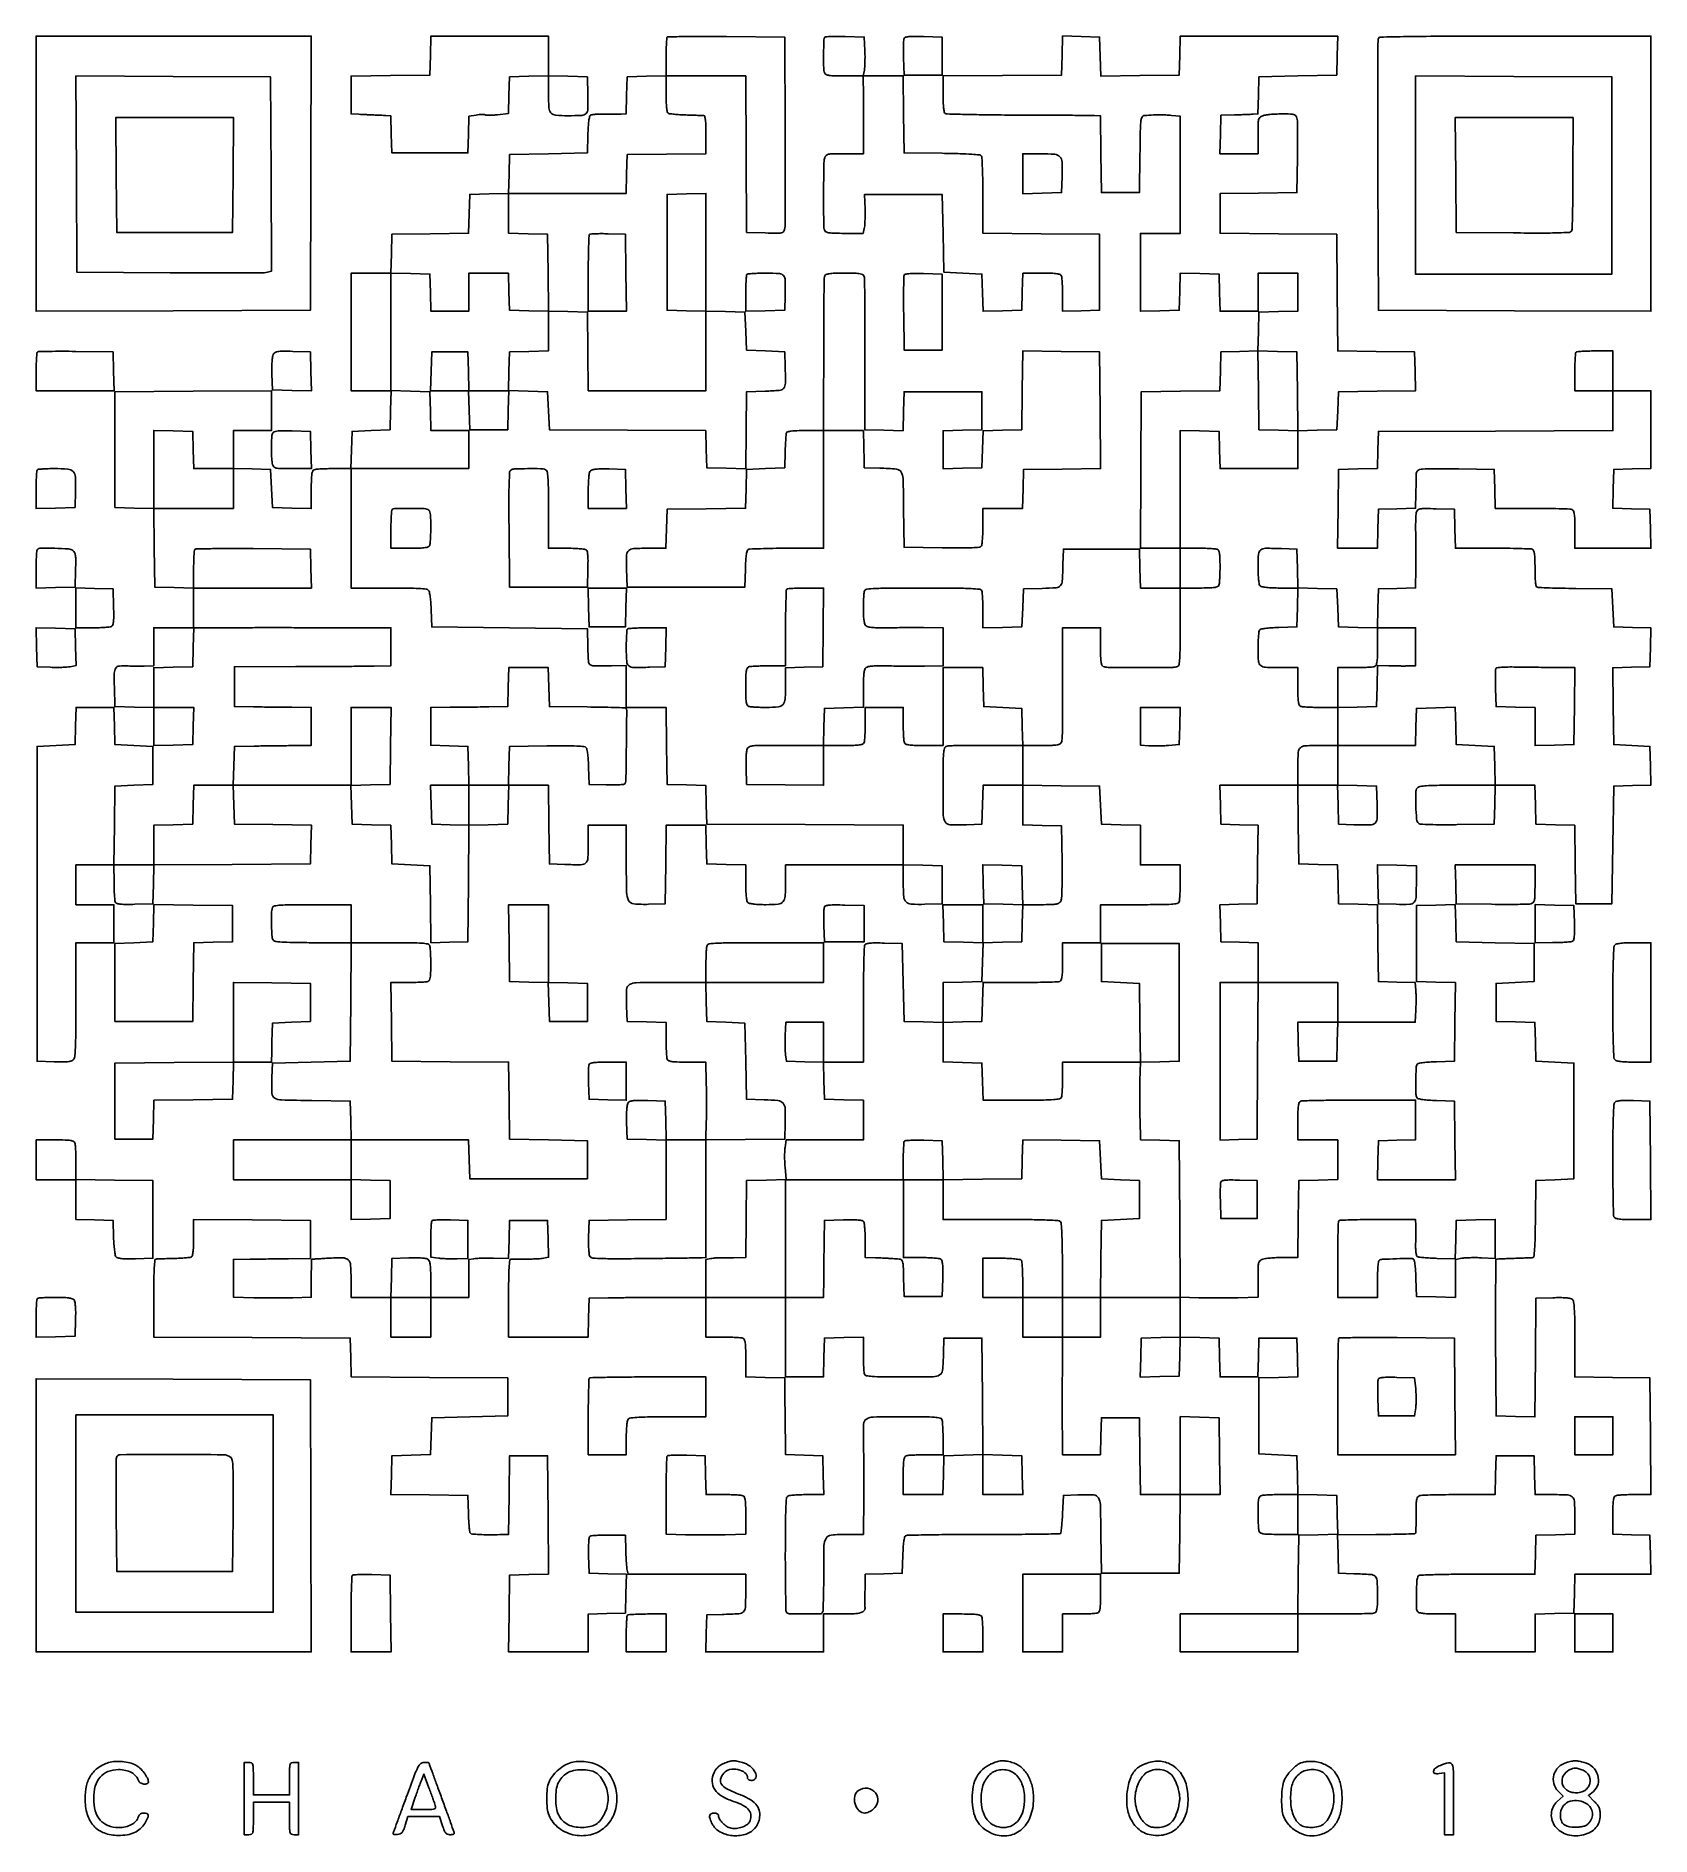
# Model space of a CAD drawing. Extents: x 179 to 1071, y 112 to 1107.
import ezdxf

# ---------------------------------------------------------------- set-up
doc = ezdxf.new("R2010")
doc.units = 0

msp = doc.modelspace()

# ---------------------------------------------------------------- linework, layer by layer
for points in [[(179, 1030.993714), (179, 954.987428), (254.75, 955.243714), (330.5, 955.5), (330.756286, 1031.25), (331.012572, 1107), (255.006286, 1107), (179, 1107)], [(223.235953, 1030.25), (223.5, 998.5), (255.5, 998.5), (287.5, 998.5), (287.764047, 1030.25), (288.028094, 1062), (255.5, 1062), (222.971906, 1062)], [(875.769597, 910.715969), (876.039194, 888.931939), (865.269597, 889.215969), (854.5, 889.5), (854.230403, 911.284031), (853.960806, 933.068061), (864.730403, 932.784031), (875.5, 932.5)], [(265.784983, 878.25), (266.069966, 868), (277.034983, 868), (288, 868), (288, 857), (288, 846), (266, 846), (244, 846), (244, 867.533832), (244, 889.067663), (254.75, 888.783832), (265.5, 888.5)], [(484.216168, 791.25), (484.5, 780.5), (494.5, 780.5), (504.5, 780.5), (504.783832, 791.25), (505.067663, 802), (494.5, 802), (483.932337, 802)], [(374.769888, 714.75), (374.5, 693.5), (363.75, 693.216168), (353, 692.932337), (353, 714.466168), (353, 736), (364.019888, 736), (375.039775, 736)], [(243.785197, 616.769404), (243.5, 606.5), (233, 606), (222.5, 605.5), (222.5, 584), (222.5, 562.5), (244, 562.5), (265.5, 562.5), (265.769409, 584.216365), (266.038817, 605.93273), (276.769409, 606.216365), (287.5, 606.5), (287.5, 616.5), (287.5, 626.5), (265.785197, 626.769404), (244.070395, 627.038809)], [(440.230112, 605.75), (440.5, 584.5), (451.216508, 584.216508), (461.933016, 583.933016), (462.216508, 573.216508), (462.5, 562.5), (473, 562.5), (483.5, 562.5), (483.5, 573), (483.5, 583.5), (472.75, 583.783832), (462, 584.067663), (462, 605.533832), (462, 627), (450.980112, 627), (439.960225, 627)], [(397, 399), (397, 388), (386, 388), (375, 388), (375, 399), (375, 410), (386, 410), (397, 410)], [(179, 289.506286), (179, 214), (255.006326, 214), (331.012652, 214), (330.756326, 289.25), (330.5, 364.5), (254.75, 364.756286), (179, 365.012572)], [(310, 290.5), (310, 236), (255.5, 236), (201, 236), (201, 290.5), (201, 345), (255.5, 345), (310, 345)], [(1050, 333.5), (1050, 323), (1039.5, 323), (1029, 323), (1029, 333.5), (1029, 344), (1039.5, 344), (1050, 344)], [(1029, 224.5), (1029, 214), (1039.5, 214), (1050, 214), (1050, 224.5), (1050, 235), (1039.5, 235), (1029, 235)]]:
    msp.add_lwpolyline(points, close=True)
for points in [[(527.680282, 1106.346949, 0.178026), (527.408118, 1105.758234, 0.0047), (527.199833, 1102.841021, 0.009306), (527.049271, 1099.363422, 0.006164), (527, 1095.367165), (527, 1085.067663), (516.25, 1084.783832), (505.5, 1084.5), (505.215017, 1074.25), (504.930034, 1064), (502.215017, 1063.889082, -0.008777), (500.753817, 1063.855063, -0.002245), (498.388161, 1063.852143, -0.002287), (495.687665, 1063.873285, -0.002319), (493, 1063.919087, 0.011931), (490.422317, 1063.913459, 0.01529), (488.053586, 1063.779195, 0.013167), (486.10179, 1063.556648, 0.113599), (485.288805, 1063.24497, 0.193618), (484.739651, 1062.435297, 0.018805), (484.316895, 1060.056264, 0.018881), (483.987097, 1056.785819, 0.008443), (483.788805, 1052.464966), (483.5, 1042.5), (462, 1042), (440.5, 1041.5), (440.216508, 1030.783492), (439.933016, 1020.066984), (429.216508, 1019.783492), (418.5, 1019.5), (418.216369, 1008.76979), (417.932738, 998.03958), (396.716369, 997.76979), (375.5, 997.5), (375.216168, 986.75), (374.932337, 976), (363.966168, 976), (353, 976), (353, 943.5), (353, 911), (364.033832, 911), (375.067663, 911), (374.783832, 900.25), (374.5, 889.5), (364, 889), (353.5, 888.5), (353.215017, 878.25), (352.930034, 868), (343.546804, 868, 0.005972), (339.837646, 867.955693, 0.007853), (336.455249, 867.821697, 0.005943), (333.637304, 867.632084, 0.071958), (332.581787, 867.393011, 0.205485), (331.767294, 866.600474, 0.062919), (331.302479, 864.908208, 0.03028), (331.059521, 861.946379, 0.005326), (331, 856.359179), (331, 845.932337), (320.25, 846.216168), (309.5, 846.5), (309, 857), (308.5, 867.5), (298.25, 867.784983), (288, 868.069966), (288, 878.534983), (288, 889), (298.5, 889), (309, 889), (309, 900.010623), (309, 911.021245), (265.75, 910.760623), (222.5, 910.5), (222.5, 878.5), (222.5, 846.5), (233.230591, 846.216365), (243.961183, 845.93273), (244.230591, 824.216365), (244.5, 802.5), (255.25, 802.216168), (266, 801.932337), (266, 790.966168), (266, 780), (255, 780), (244, 780), (244, 769.5), (244, 759), (238.75, 758.860223, -0.005113), (236.468945, 758.82283, -0.003819), (233.953784, 758.826536, -0.003861), (231.583847, 758.866435, -0.008781), (229.794798, 758.941829, 0.033863), (224.959464, 758.903035, 0.234945), (222.984289, 757.726448, 0.140338), (222.16909, 755.026038, 0.010211), (222.216958, 747.172125), (222.5, 736.5), (233.25, 736.216168), (244, 735.932337), (244, 725.432337), (244, 714.932337), (254.75, 715.216168), (265.5, 715.5), (265.784983, 725.75), (266.069966, 736), (255.034983, 736), (244, 736), (244, 746.966168), (244, 757.932337), (254.75, 758.216168), (265.5, 758.5), (265.783832, 769.25), (266.067663, 780), (276.033832, 780.046296, -0.000647), (281.37894, 780.064207, -0.000168), (289.975563, 780.078993, -0.000171), (299.772017, 780.089193, -0.000175), (309.5, 780.092593, -0.000159), (320.024181, 780.089249, -0.000101), (332.265625, 780.078993, -0.000102), (344.269887, 780.064062, -0.000189), (354, 780.046296), (375, 780), (375, 769.5), (375, 759), (365.75, 758.834661, -0.00263), (360.264569, 758.765475, -0.000393), (349.229688, 758.69302, -0.000442), (336.195526, 758.629194, -0.000381), (322.5, 758.584661), (288.5, 758.5), (288.5, 747.5), (288.5, 736.5), (299, 736.324274, 0.000788), (303.797094, 736.251555, 0.000454), (309.573437, 736.178349, 0.000454), (315.373532, 736.115378, 0.00076), (320.25, 736.074274), (331, 736), (331, 725.5), (331, 715), (320.75, 714.902492, 0.000362), (316.032594, 714.8542, 0.000201), (310.279688, 714.788832, 0.0002), (304.45558, 714.717978, 0.000324), (299.5, 714.652492), (288.5, 714.5), (288.216168, 703.75), (287.932337, 693), (277, 693), (266.067663, 693), (265.783832, 682.25), (265.5, 671.5), (254.75, 671.216168), (244, 670.932337), (244, 659.966168), (244, 649), (232.980498, 649), (221.960995, 649), (222.230498, 670.75), (222.5, 692.5), (233, 693), (243.5, 693.5), (243.5, 704), (243.5, 714.5), (233, 715), (222.5, 715.5), (222.215017, 725.75), (221.930034, 736), (211.5, 736), (201.069966, 736), (200.784983, 725.75), (200.5, 715.5), (190, 715), (179.5, 714.5), (179.5, 627.5), (179.5, 540.5), (188.983715, 540.209381, 0.005986), (194.225554, 540.111546, 0.035003), (196.975897, 540.285839, 0.072737), (198.636939, 540.760752, 0.12965), (199.733715, 541.650511, 0.142005), (200.392532, 543.459573, 0.007204), (200.726061, 549.780764, 0.007696), (200.941678, 559.188451, 0.001881), (201, 574.69113), (201, 606), (211.5, 606), (222, 606), (222, 616.5), (222, 627), (211.5, 627), (201, 627), (201, 638), (201, 649), (211.5, 649), (222, 649), (222.015313, 639.25, 0.007755), (222.080714, 635.421391, 0.010675), (222.266219, 631.985645, 0.007585), (222.524351, 629.139851, 0.115445), (222.847958, 628.211769, 0.19692), (223.705135, 627.604266, 0.033714), (225.717063, 627.278982, 0.023663), (228.804805, 627.138177, 0.006827), (233.582645, 627.211769), (243.5, 627.5), (243.783724, 638.239403), (244.067448, 648.978805), (287.283724, 649.239403), (330.5, 649.5), (330.783629, 660.230014), (331.067258, 670.960029), (309.783629, 671.230014), (288.5, 671.5), (288.216168, 682.25), (287.932337, 693), (320.432337, 693), (352.932337, 693), (353.216168, 682.25), (353.5, 671.5), (364.216508, 671.216508), (374.933016, 670.933016), (375.216508, 660.216508), (375.5, 649.5), (386, 649), (396.5, 648.5), (396.769989, 627.215238), (397.039978, 605.930475), (407.269989, 606.215238), (417.5, 606.5), (417.763809, 638.716308), (418.027617, 670.932617), (428.763809, 671.216308), (439.5, 671.5), (439.783832, 682.25), (440.067663, 693), (451.014329, 693), (461.960995, 693), (462.230498, 671.25), (462.5, 649.5), (471, 649.204946, 0.009927), (479.965089, 649.071849, 0.179688), (482.602972, 650.066531, 0.203196), (483.788355, 652.49751, 0.01319), (484, 660.519052), (484, 671), (494.5, 671), (505, 671), (505, 650.571429, 0.004739), (505.158746, 633.823328, 0.117453), (506.30679, 629.378995, 0.254581), (509.229703, 627.440508, 0.029587), (517.357531, 627.213897), (526.5, 627.5), (526.769502, 649.25), (527.039005, 671), (537.985671, 671), (548.932337, 671), (549.216168, 660.25), (549.5, 649.5), (560.25, 649.216168), (571, 648.932337), (571, 639.166168, 0.008739), (571.074372, 634.911233, 0.018512), (571.311437, 631.623182, 0.01939), (571.67228, 629.199046, 0.150842), (572.2, 628.2, 0.146858), (573.159592, 627.683514, 0.020575), (575.407548, 627.318456, 0.019737), (578.406512, 627.076885, 0.010228), (582.164816, 627, 0.022674), (588.969528, 627.308739, 0.198237), (591.591884, 628.680907, 0.161759), (592.768858, 631.657206, 0.01396), (593, 639.934259), (593, 649), (625.5, 649), (658, 649), (658, 639.69113, 0.015815), (658.2596, 631.485571, 0.17762), (659.552728, 628.549193, 0.19207), (662.389929, 627.265539, 0.019001), (670.016285, 627.209381), (679.5, 627.5), (679.5, 638), (679.5, 648.5), (668.75, 648.783832), (658, 649.067663), (658, 660.025219), (658, 670.982775), (603.75, 671.241388), (549.5, 671.5), (549.216508, 682.216508), (548.933016, 692.933016), (538.216508, 693.216508), (527.5, 693.5), (527.230112, 714.75), (526.960225, 736), (515.980112, 736), (505, 736), (505, 747.561834), (505, 759.123667), (496.75, 758.993563, -0.004492), (487.093624, 758.928049, -0.168334), (485.057522, 759.638551, -0.213756), (484.125334, 761.427622, -0.007843), (483.784983, 769.25), (483.5, 779.5), (440.5, 780), (397.5, 780.5), (397.209882, 789.945876, 0.010217), (397.019842, 793.65896, 0.013854), (396.687053, 797.000112, 0.010763), (396.277004, 799.740901, 0.131421), (395.837437, 800.695876, 0.193639), (394.58921, 801.370556, 0.013418), (390.526609, 801.721423, 0.01201), (384.302244, 801.941217, 0.002819), (373.877555, 802), (353, 802), (353, 835), (353, 868), (385.5, 868), (418, 868), (418, 878.5), (418, 889), (407.533832, 889), (397.067663, 889), (396.783832, 899.75), (396.5, 910.5), (385.75, 910.783832), (375, 911.067663), (375, 943.567663), (375, 976.067663), (385.75, 975.783832), (396.5, 975.5), (396.784983, 965.25), (397.069966, 955), (407.534983, 955), (418, 955), (418, 965.5), (418, 976), (428.965017, 976), (439.930034, 976), (440.215017, 965.75), (440.5, 955.5), (451.25, 955.216168), (462, 954.932337), (462, 944), (462, 933.067663), (451.25, 932.783832), (440.5, 932.5), (440.216168, 921.75), (439.932337, 911), (429, 911), (418.067663, 911), (417.783832, 921.75), (417.5, 932.5), (407.5, 932.5), (397.5, 932.5), (397.216168, 921.75), (396.932337, 911), (407.432337, 911), (417.932337, 911), (418.216168, 900.25), (418.5, 889.5), (429, 889.5), (439.5, 889.5), (439.784171, 900.283485), (440.068343, 911.06697), (450.784171, 910.783485), (461.5, 910.5), (462, 900), (462.5, 889.5), (505.715134, 889.239404), (548.930268, 888.978807), (549.215134, 878.739404), (549.5, 868.5), (560.230014, 868.216371), (570.960029, 867.932742), (571.230014, 889.216371), (571.5, 910.5), (581.7397, 910.784869, 0.013827), (589.54295, 911.218122, 0.200378), (591.948742, 912.466432, 0.174565), (592.925177, 915.13313, 0.010012), (592.795054, 924), (592.5, 932.5), (582, 933), (571.5, 933.5), (571, 944), (570.5, 954.5), (559.75, 954.783832), (549, 955.067663), (549, 987.567663), (549, 1020.067663), (538.25, 1019.783832), (527.5, 1019.5), (527.5, 987.5), (527.5, 955.5), (538.25, 955.216168), (549, 954.932337), (549, 932.966168), (549, 911), (516.519502, 911), (484.039005, 911), (483.769502, 932.75), (483.5, 954.5), (472.76979, 954.783631), (462.03958, 955.067262), (461.76979, 976.283631), (461.5, 997.5), (450.75, 997.783832), (440, 998.067663), (440, 1009.033832), (440, 1020), (472.466168, 1020), (504.932337, 1020), (505.216168, 1030.75), (505.5, 1041.5), (527.25, 1041.769502), (549, 1042.039005), (549, 1052.519502, 0.006021), (548.939403, 1057.551723, 0.023474), (548.718588, 1060.655581, 0.034213), (548.357464, 1062.570853, 0.326568), (547.75, 1063.066863, 0.004035), (546.906753, 1063.105147, 0.000236), (544.335883, 1063.199874, 0.000357), (541.274643, 1063.309035, 0.000263), (537.882795, 1063.425774, -0.007111), (534.499435, 1063.588642, -0.009772), (531.464135, 1063.83769, -0.006859), (528.947153, 1064.128751, -0.106583), (528.132795, 1064.417928, -0.213726), (527.632486, 1065.155373, -0.017235), (527.296095, 1067.533453, -0.018308), (527.070244, 1070.780494, -0.008208), (527, 1075.059017), (527, 1085), (548.989377, 1085), (570.978755, 1085), (571.239377, 1041.75), (571.5, 998.5), (581.722245, 998.215323, 0.003536), (588.279672, 998.079105, 0.04939), (590.630513, 998.279412, 0.162265), (591.802908, 998.928182, 0.128356), (592.48669, 1000.215323, 0.056624), (592.702321, 1002.005396, 0.000409), (592.791938, 1017.103876, 0.001555), (592.826643, 1034.403381, 0.000995), (592.764445, 1054.5), (592.5, 1106.5), (560.430282, 1106.763615, 0.002002), (548.086578, 1106.815665, 0.003234), (537.581211, 1106.749961, 0.00059), (528.328827, 1106.621332, 0.194996)], [(745.784183, 1096.284606), (745.5, 1085.5), (712.75, 1085.236336), (680, 1084.972671), (680, 1075.045353, 0.007601), (680.069184, 1070.494764, 0.021379), (680.301852, 1067.319938, 0.025758), (680.669643, 1065.143553, 0.196852), (681.25, 1064.309017, 0.13792), (682.318669, 1063.978084, 0.000697), (693.589062, 1063.698551, 0.003067), (706.459695, 1063.476286, 0.00193), (721.5, 1063.366902, -0.000253), (736.678527, 1063.307424, -0.000374), (749.992595, 1063.238561, -0.000165), (761.364819, 1063.167476, -0.007399), (763.730112, 1063.116902), (766.960225, 1063), (767.230112, 1041.75), (767.5, 1020.5), (778, 1020.5), (788.5, 1020.5), (788.769888, 1041.75, -0.00133), (788.986867, 1055.874798, -0.02458), (789.287078, 1060.337403, -0.10497), (789.964157, 1062.343566, -0.247674), (791.269888, 1063.145107, -0.00446), (796.23531, 1063.423741, -0.01058), (799.93499, 1063.519873, -0.013232), (803.082669, 1063.45174, -0.01289), (806.25, 1063.217303), (811, 1062.742339), (811, 1030.371169), (811, 998), (800, 998), (789, 998), (789, 976.466168), (789, 954.932337), (799.75, 955.216168), (810.5, 955.5), (810.785353, 965.783473), (811.070705, 976.066946), (821.785353, 975.783473), (832.5, 975.5), (832.784983, 965.25), (833.069966, 955), (843.534983, 955), (854, 955), (854, 965.5), (854, 976), (865, 976), (876, 976), (876, 965.533832), (876, 955.067663), (865.25, 954.783832), (854.5, 954.5), (854.216519, 943.784613), (853.933039, 933.069227), (843.716519, 932.784613), (833.5, 932.5), (833.216365, 921.769409), (832.93273, 911.038817), (811.216365, 910.769409), (789.5, 910.5), (789.239377, 867.25), (788.978755, 824), (799.989377, 824), (811, 824), (811, 813), (811, 802), (800.033832, 802), (789.067663, 802), (788.783832, 812.75), (788.5, 823.5), (767.5, 823.5), (746.5, 823.5), (746.24922, 815, -0.008001), (745.832838, 805.85434, -0.165236), (744.803333, 803.34273, -0.196929), (742.50884, 802.190479, -0.012174), (734.7397, 801.784869), (724.5, 801.5), (724, 791), (723.5, 780.5), (712.75, 780.216168), (702, 779.932337), (702, 789.384381, 0.005819), (701.956548, 793.117744, 0.007696), (701.82509, 796.515695, 0.005743), (701.639242, 799.347054, 0.072471), (701.404561, 800.388113, 0.28031), (700.233023, 801.293221, 0.0156), (695.435737, 801.677861, 0.010658), (687.153005, 801.905657, 0.001304), (669.011768, 801.970469, 0.001266), (650.657632, 801.941683, 0.010937), (642.474844, 801.729089, 0.017099), (637.799381, 801.344633, 0.278953), (636.607207, 800.418781, 0.069437), (636.368787, 799.390124, 0.006928), (636.178367, 796.86436, 0.008609), (636.04438, 793.833203, 0.006739), (636, 790.540657, 0.00936), (636.074633, 786.554003, 0.028516), (636.32996, 783.858878, 0.042119), (636.765801, 782.043794, 0.140469), (637.449955, 781.041534, 0.130231), (638.58464, 780.516025, 0.020827), (641.028861, 780.188844, 0.018658), (644.357668, 780.008554, 0.008587), (648.699955, 780.010192, -0.002201), (653.226082, 780.069703, -0.001202), (658.779049, 780.104915, -0.001198), (664.422186, 780.113618, -0.001905), (669.25, 780.091103), (680, 780), (680, 769.5), (680, 759), (669.75, 758.859598, -0.003002), (665.082827, 758.823692, -0.00176), (659.495502, 758.833917, -0.001759), (653.906733, 758.883478, -0.002994), (649.234687, 758.969334, 0.007717), (644.542985, 759.011223, 0.019222), (641.115965, 758.857091, 0.023202), (638.671672, 758.538075, 0.129859), (637.484687, 757.987291, 0.147971), (636.753331, 756.881319, 0.040746), (636.315665, 754.817872, 0.025338), (636.068114, 751.604877, 0.006557), (636, 746.411387), (636, 736.067663), (625.25, 735.783832), (614.5, 735.5), (614.215017, 725.25), (613.930034, 715), (603.715017, 714.911553, -0.001926), (599.075056, 714.889247, -0.001142), (593.543558, 714.896596, -0.001143), (588.026151, 714.929147, -0.00197), (583.433267, 714.98484, 0.006564), (578.332622, 714.999824, 0.026359), (575.221181, 714.803872, 0.043672), (573.235679, 714.395418, 0.148042), (572.144409, 713.674002, 0.127686), (571.607851, 712.530507, 0.024684), (571.296952, 710.247939, 0.020485), (571.154398, 707.085778, 0.008742), (571.211141, 702.850715), (571.5, 693.5), (592.75, 693.230112), (614, 692.960225), (614, 703.980112), (614, 715), (624.893011, 715, 0.005003), (630.756842, 715.058671, 0.029178), (633.833669, 715.300233, 0.06089), (635.585285, 715.763049, 0.209079), (636.393011, 716.581787, 0.070946), (636.631778, 717.626193, 0.006338), (636.821697, 720.31865, 0.008159), (636.955669, 723.550804, 0.006277), (637, 727.081787), (637, 736), (647.5, 736), (658, 736), (658, 727.081787, 0.006277), (658.044331, 723.550804, 0.008159), (658.178303, 720.31865, 0.006338), (658.368222, 717.626193, 0.070946), (658.606989, 716.581787, 0.205218), (659.398405, 715.76761, 0.063068), (661.086379, 715.30265, 0.030363), (664.039857, 715.059586, 0.005351), (669.606989, 715), (680, 715), (680, 736.5), (680, 758), (690.966168, 758), (701.932337, 758), (702.216168, 747.25), (702.5, 736.5), (713, 736), (723.5, 735.5), (723.784983, 725.25), (724.069966, 715), (713.284983, 714.937986, -0.001272), (708.462606, 714.922527, -0.000818), (702.868621, 714.927974, -0.000822), (697.393668, 714.951252, -0.001543), (692.969899, 714.990985, 0.006585), (689.194514, 714.986822, 0.008533), (685.734044, 714.87834, 0.006692), (682.851551, 714.700008, 0.072938), (681.719899, 714.446009, 0.24396), (680.746308, 713.348899, 0.041911), (680.278503, 710.512775, 0.018008), (680.04725, 705.222875, 0.001919), (680, 692.912063, 0.003655), (680.120752, 676.392809, 0.132003), (681.153873, 672.760507, 0.254922), (683.811734, 671.196116, 0.01687), (693, 671.204946), (701.5, 671.5), (701.783832, 682.25), (702.067663, 693), (713.033832, 693), (724, 693), (724, 682.033832), (724, 671.067663), (734.75, 670.783832), (745.5, 670.5), (745.771227, 650.723921, -0.003998), (745.819843, 642.220502, -0.008451), (745.693379, 635.628551, -0.006572), (745.445103, 630.589282, -0.107669), (744.986043, 628.973921, -0.131877), (743.98962, 627.912104, -0.094571), (742.462685, 627.326285, -0.039356), (739.773537, 627.058951, -0.005104), (733.998648, 627), (724.067663, 627), (723.783832, 637.75), (723.5, 648.5), (712.715822, 648.784178), (701.931643, 649.068357), (702.215822, 638.284178), (702.5, 627.5), (713.284606, 627.215817), (724.069211, 626.931635), (723.784606, 616.715817), (723.5, 606.5), (712.75, 606.216168), (702, 605.932337), (702, 616.466168), (702, 627), (690.965017, 627), (679.930034, 627), (680.215017, 616.75), (680.5, 606.5), (691.283485, 606.215829), (702.06697, 605.931657), (701.783485, 595.215829), (701.5, 584.5), (690.75, 584.216168), (680, 583.932337), (680, 572.932337), (680, 561.932337), (669.25, 562.216168), (658.5, 562.5), (658, 584), (657.5, 605.5), (647.582645, 605.788231, 0.006828), (642.81469, 605.861657, 0.023569), (639.728354, 605.721483, 0.033337), (637.716252, 605.398495, 0.200475), (636.87305, 604.794591, 0.127997), (636.554839, 603.762118, 0.002238), (636.319549, 597.865527, 0.00549), (636.150788, 590.957994, 0.003612), (636.101296, 583.006361, -0.000305), (636.104675, 574.330488, -0.000263), (636.097877, 565.219056, -0.000265), (636.082991, 556.957967, -0.00077), (636.06089, 551.25), (636, 540), (625, 540), (614, 540), (614, 551), (614, 562), (603.579004, 562), (593.158008, 562), (592.829004, 554.719331, 0.007915), (592.739766, 551.67743, 0.007351), (592.74352, 548.558243, 0.007353), (592.828454, 545.784514, 0.024459), (593, 543.969331), (593.5, 540.5), (603.715399, 540.215399), (613.930798, 539.930798), (614.215399, 529.715399), (614.5, 519.5), (625.25, 519.216168), (636, 518.932337), (636, 507.966168), (636, 497), (614.631669, 497), (593.263338, 497), (592.704073, 492.830366, 0.024166), (592.527753, 490.761242, 0.009409), (592.476434, 487.889503, 0.009289), (592.537301, 484.772778, 0.011385), (592.714484, 481.865639), (593.28416, 475.070546), (582.39208, 474.785273), (571.5, 474.5), (571.230112, 453.25), (570.960225, 432), (564.230112, 431.842466, -0.00231), (561.543265, 431.791994, -0.002845), (559.036345, 431.770752, -0.002354), (556.930236, 431.774803, -0.020722), (556, 431.819553, 0.035164), (555.237792, 431.834197, 0.011966), (554.132812, 431.751146, 0.011831), (552.912874, 431.600813, 0.013353), (551.75, 431.397632), (549, 430.841089), (549, 420.420545), (549, 410), (527.25, 409.953106, 0.000728), (518.152804, 409.920247, 0.000671), (508.804688, 409.860325, 0.000669), (500.473701, 409.78459, 0.002228), (495, 409.703106), (484.5, 409.5), (484.216168, 398.75), (483.932337, 388), (461.966168, 388), (440, 388), (440, 409.5, -0.002557), (440.054978, 420.24986, -0.011884), (440.265887, 426.451478, -0.011455), (440.590256, 430.463633, -0.357812), (441.25, 431.116269, -0.020539), (442.061721, 431.158253, -0.001676), (444.189062, 431.173682, -0.002249), (446.72785, 431.172163, -0.001729), (449.5, 431.148448, 0.00749), (452.384138, 431.157006, 0.00753), (455.261557, 431.252017, 0.00739), (457.76646, 431.409649, 0.029774), (459.284023, 431.619107), (462.068047, 432.173856), (461.784023, 442.336928), (461.5, 452.5), (451, 452.5), (440.5, 452.5), (440.218451, 441.975034), (439.936902, 431.450068), (431.718451, 431.622167, 0.005855), (428.370358, 431.653063, 0.006318), (425.106357, 431.603714, 0.005994), (422.30891, 431.492481, 0.029977), (420.75, 431.317678), (418, 430.841089), (418, 420.420545), (418, 410), (407.5, 410), (397, 410), (397, 419.877555, 0.007345), (396.929838, 424.653266, 0.024181), (396.685192, 427.794146, 0.035127), (396.271246, 429.875583, 0.154085), (395.600715, 430.916414, 0.132968), (394.513859, 431.412685, 0.020746), (392.150171, 431.703614, 0.018924), (388.957683, 431.84141, 0.009044), (384.850715, 431.788859), (375.5, 431.5), (375.216168, 420.75), (374.932337, 410), (363.966168, 410), (353, 410), (353, 419.964816, 0.018486), (352.70887, 427.836462, 0.192208), (351.316585, 430.691543, 0.185082), (348.313111, 431.860867, 0.016937), (340.157721, 431.627347, 0.000292), (336.820772, 431.416568, 0.000466), (333.969768, 431.232141, 0.000082), (331.448979, 431.066299, 0.025908), (331.25, 431.042778, 0.358045), (331.147845, 430.924809, 0.000562), (331.073438, 427.938129, 0.003708), (331.017975, 424.549989, 0.002238), (331, 420.533832), (331, 410.067663), (320.75, 409.783832, -0.004692), (316.015589, 409.697181, -0.002561), (310.20625, 409.675138, -0.002552), (304.301984, 409.713112, -0.004056), (299.25, 409.812384), (288, 410.124768), (288, 420.562384), (288, 431), (297.25, 431.086779, 0.000584), (301.645003, 431.133146, 0.000277), (307.307812, 431.202645, 0.000275), (313.230203, 431.281867, 0.000389), (318.5, 431.359357), (330.5, 431.545156), (330.5, 442.022578), (330.5, 452.5), (298.25, 452.763853), (266, 453.027706), (266, 443.07287, -0.007985), (265.930179, 438.701395, -0.019217), (265.702616, 435.472954, -0.019568), (265.357905, 433.159775, -0.210572), (264.833894, 432.397341, -0.108379), (264.000724, 432.104811, -0.007361), (261.488813, 431.834951, -0.01027), (258.456871, 431.617006, -0.007511), (255.083894, 431.49486, 0.001402), (251.704817, 431.413821, 0.001902), (248.654331, 431.32049, 0.001265), (246.09418, 431.225927, 0.021286), (245.25, 431.156536, 0.349005), (244.590904, 430.483104, 0.011347), (244.266362, 426.453771, 0.011849), (244.055185, 420.241551, 0.002571), (244, 409.508612), (244, 388.017225), (298.25, 387.758612), (352.5, 387.5), (352.783724, 376.760597), (353.067448, 366.021195), (396.283724, 365.760597), (439.5, 365.5), (439.5, 355), (439.5, 344.5), (418.5, 344), (397.5, 343.5), (397.215387, 333.283481), (396.930773, 323.066961), (386.215387, 322.783481), (375.5, 322.5), (375.216371, 311.769986), (374.932742, 301.039971), (396.216371, 300.769986), (417.5, 300.5), (417.789096, 290.510904, 0.007135), (417.957036, 286.626158, 0.010536), (418.224765, 283.22461, 0.006083), (418.542212, 280.396641, 0.166886), (418.86626, 279.73374, 0.174771), (419.998937, 279.201395, 0.010187), (423.867945, 278.918719, 0.01319), (428.894549, 278.787094, 0.006668), (435.230498, 278.872858), (439.960995, 279), (440.230498, 300.75), (440.5, 322.5), (451, 322.5), (461.5, 322.5), (461.763621, 289.78397), (462.027242, 257.06794), (451.263621, 256.78397), (440.5, 256.5), (440.230112, 235.25), (439.960225, 214), (461.980112, 214), (484, 214), (484, 224.465017), (484, 234.930034), (494.25, 235.215017), (504.5, 235.5), (504.783473, 246.214647), (505.066946, 256.929295), (494.783473, 257.214647), (484.5, 257.5), (484.211769, 267.417355, -0.007833), (484.153947, 271.735739, -0.01846), (484.28016, 274.954453, -0.017811), (484.541787, 277.286369, -0.220963), (485.019674, 278.012159, -0.11832), (485.823519, 278.276787, -0.006478), (488.493998, 278.462759, -0.009764), (491.706784, 278.581831, -0.006958), (495.307905, 278.594804), (504.5, 278.5), (504.75078, 270, 0.004838), (504.884786, 266.580697, 0.005643), (505.080136, 263.335938, 0.005034), (505.303764, 260.597664, 0.033722), (505.519832, 259.25), (506.038104, 257), (538.519052, 257), (571, 257), (571, 246.519052, -0.011573), (570.815028, 238.528292, -0.199796), (569.72373, 236.214363, -0.170244), (567.243436, 235.170229, -0.007926), (558, 234.75078), (549.5, 234.5), (549.215017, 224.25), (548.930034, 214), (581.465017, 214), (614, 214), (614, 224.5), (614, 235), (624.377555, 235, 0.012231), (630.934343, 235.160412, 0.058555), (634.618037, 235.777198, 0.141381), (636.432653, 236.924437, 0.229853), (636.916666, 238.64474, -0.042202), (636.859027, 239.26111, -0.001305), (636.843037, 241.808804, -0.002551), (636.847352, 244.813778, -0.001762), (636.881579, 248.215017), (637, 256.930034), (647.25, 257.215017), (657.5, 257.5), (657.788805, 267.464966, -0.008379), (657.987047, 271.796858, -0.019055), (658.316013, 275.056005, -0.019093), (658.73797, 277.416594, -0.198419), (659.288805, 278.210093, -0.139049), (660.32939, 278.527324, -0.000575), (672.445401, 278.750683, -0.002787), (686.235836, 278.912163, -0.001745), (702.376391, 278.954852, 0.001385), (718.476532, 278.985836, 0.002259), (732.134778, 279.111651, 0.000292), (744.275212, 279.285414, 0.194061), (744.876391, 279.538351, 0.169059), (745.14078, 280.07981, 0.003882), (745.46369, 282.963291, 0.00823), (745.763233, 286.385834, 0.00543), (746, 290.328626), (746.5, 300.5), (754.496645, 300.796504, -0.01904), (763.219536, 300.787652, -0.257531), (765.853566, 299.197264, -0.124846), (766.900213, 295.488898, -0.003493), (767.230153, 278.735929), (767.5, 257.5), (789, 257.5), (810.5, 257.5), (810.769502, 279.25), (811.039005, 301), (822.03939, 301), (833.039775, 301), (832.769888, 322.25), (832.5, 343.5), (821.75, 343.783832), (811, 344.067663), (811, 322.533832), (811, 301), (800.019888, 301), (789.039775, 301), (788.769888, 322.25), (788.5, 343.5), (778, 343.5), (767.5, 343.5), (767.215017, 333.25), (766.930034, 323), (756.465017, 323), (746, 323), (745.913886, 332.75, -0.001619), (745.865609, 341.38029, -0.000743), (745.855829, 352.63055, -0.000696), (745.88119, 365.2544, -0.000638), (745.941964, 378.25), (746, 388), (756.5, 388), (767, 388), (767, 399), (767, 410), (789, 410), (811, 410), (811, 399.033832), (811, 388.067663), (800.25, 387.783832), (789.5, 387.5), (789.215822, 376.715822), (788.931643, 365.931643), (799.715822, 366.215822), (810.5, 366.5), (810.784171, 377.283485), (811.068343, 388.06697), (821.784171, 387.783485), (832.5, 387.5), (832.783832, 376.75), (833.067663, 366), (843.5, 366), (853.932337, 366), (854.216168, 376.75), (854.5, 387.5), (865, 387.5), (875.5, 387.5), (875.783485, 376.784171), (876.06697, 366.068343), (865.283485, 365.784171), (854.5, 365.5), (854.5, 344.5), (854.5, 323.5), (865, 323), (875.5, 322.5), (875.783832, 311.75), (876.067663, 301), (866.615619, 301, 0.00593), (862.880092, 300.955696, 0.007809), (859.475463, 300.821697, 0.005887), (856.638889, 300.632128, 0.0721), (855.581787, 300.393011, 0.191652), (854.783827, 299.656877, 0.070258), (854.312102, 298.167248, 0.03479), (854.063195, 295.605148, 0.006824), (854, 290.974799, 0.006352), (854.044336, 287.484808, 0.008233), (854.178303, 284.287222, 0.006434), (854.368294, 281.623534, 0.070701), (854.606989, 280.581787, 0.205218), (855.398405, 279.76761, 0.063068), (857.086379, 279.30265, 0.030363), (860.039857, 279.059586, 0.005351), (865.606989, 279), (876, 279), (876, 290.033832), (876, 301.067663), (886.75, 300.783832), (897.5, 300.5), (897.783485, 289.784171), (898.06697, 279.068343), (887.283485, 278.784171), (876.5, 278.5), (876.230498, 256.75), (875.960995, 235), (843.480498, 235), (811, 235), (811, 224.5), (811, 214), (843.5, 214), (876, 214), (876, 224.5), (876, 235), (896.418213, 235, 0.002771), (904.357109, 235.043995, 0.004125), (911.303225, 235.178303, 0.001841), (917.220565, 235.363369, 0.083055), (918.418213, 235.606989, 0.201), (919.227398, 236.380901, 0.065386), (919.694582, 238.003282, 0.031694), (919.939362, 240.828545, 0.005765), (920, 246.087937, 0.013035), (919.804586, 253.582399, 0.20511), (918.701401, 255.827374, 0.163779), (916.209662, 256.836408, 0.00765), (907, 257.24922), (898.5, 257.5), (898.21718, 268.150281), (897.93436, 278.800561), (919.154655, 278.921089, 0.002222), (927.326268, 279.003827, 0.003574), (934.290376, 279.1551, 0.000729), (940.401416, 279.340481, 0.190665), (940.881801, 279.548468, 0.183849), (941.085025, 280.0014, 0.003029), (941.231616, 282.814342, 0.007406), (941.334896, 286.123849, 0.004797), (941.360912, 289.954591, -0.004309), (941.395957, 295.979834, -0.044941), (941.653182, 298.438124, -0.131867), (942.27281, 299.700486, -0.148567), (943.416586, 300.413277, -0.057003), (944.91186, 300.636876, -0.002068), (950.679622, 300.812374, -0.003767), (957.510981, 300.940468, -0.002631), (965.216168, 300.986345), (984.932337, 301), (985.216168, 311.75), (985.5, 322.5), (996, 322.5), (1006.5, 322.5), (1006.783832, 311.75), (1007.067663, 301), (1015.783832, 300.986345, -0.009199), (1024.959995, 300.803122, -0.171832), (1027.606408, 299.750088, -0.202158), (1028.786969, 297.323597, -0.01347), (1029, 289.4172), (1029, 279.067663), (1018.25, 278.783832), (1007.5, 278.5), (1007.216168, 267.75), (1006.932337, 257), (975.025185, 257, 0.00241), (961.987345, 256.937166, 0.004906), (951.746464, 256.737941, 0.001297), (943.251136, 256.4672, 0.250758), (942.53015, 256.048784, 0.127015), (941.778441, 253.626416, 0.007687), (941.52662, 245.962504, 0.006362), (941.489657, 238.179425, 0.17288), (942.184672, 236.277484, 0.166004), (943.148504, 235.687794, 0.025953), (945.378795, 235.309167, 0.021195), (948.591357, 235.071374, 0.007876), (953.122445, 235), (963, 235), (963, 224.5), (963, 214), (985, 214), (1007, 214), (1007, 224.466168), (1007, 234.932337), (1017.75, 235.216168), (1028.5, 235.5), (1028.783832, 246.25), (1029.067663, 257), (1050.067663, 257), (1071.067663, 257), (1070.783832, 267.75), (1070.5, 278.5), (1060.25, 278.784983), (1050, 279.069966), (1050, 289.427994, -0.005378), (1050.059653, 294.974376, -0.030449), (1050.302828, 297.919218, -0.063222), (1050.767938, 299.602756, -0.204941), (1051.581787, 300.393011, -0.070978), (1052.626534, 300.631787, -0.006326), (1055.322719, 300.821697, -0.00815), (1058.55935, 300.95567, -0.006268), (1062.095641, 301), (1071.027706, 301), (1070.763853, 333.25), (1070.5, 365.5), (1049.75, 365.770288), (1029, 366.040577), (1029, 386.897844, 0.002619), (1028.943148, 397.752282, 0.013248), (1028.719308, 403.804167, 0.017989), (1028.342618, 407.579867, 0.187828), (1027.600715, 408.916414, 0.132968), (1026.513859, 409.412685, 0.020746), (1024.150171, 409.703614, 0.018924), (1020.957683, 409.84141, 0.009044), (1016.850715, 409.788859), (1007.5, 409.5), (1007.236293, 376.716307), (1006.972585, 343.932615), (996.236293, 344.216307), (985.5, 344.5), (985.239377, 387.75, -0.001649), (985.194121, 404.342181, -0.00274), (985.278746, 418.329619, -0.000306), (985.429672, 430.760522, -0.366642), (985.739377, 431.116788, -0.026287), (986.297068, 431.172625, -0.00062), (988.920317, 431.293344, -0.001367), (991.9962, 431.422646, -0.000927), (995.5, 431.553832, 0.000197), (999.037127, 431.681095, 0.000271), (1002.217595, 431.798507, 0.000172), (1004.891695, 431.899599, 0.003251), (1005.730112, 431.937045, 0.367185), (1006.377681, 432.546317, 0.010448), (1006.750585, 436.625627, 0.011687), (1007.041169, 442.817979, 0.002705), (1007.230112, 453.25), (1007.5, 474.5), (1018, 475), (1028.5, 475.5), (1028.5, 507.5), (1028.5, 539.5), (1018, 540), (1007.5, 540.5), (1007.216508, 551.216508), (1006.933016, 561.933016), (996.216508, 562.216508), (985.5, 562.5), (985.5, 573), (985.5, 583.5), (996, 584), (1006.5, 584.5), (1006.5, 595), (1006.5, 605.5), (985, 606), (963.5, 606.5), (963.214647, 616.783473), (962.929295, 627.066946), (952.214647, 626.783473), (941.5, 626.5), (941.5, 605.5), (941.5, 584.5), (952.269408, 584.215971), (963.038815, 583.931943), (962.769408, 562.215971), (962.5, 540.5), (952.535034, 540.211195, 0.009414), (948.670571, 540.02633, 0.014151), (945.311411, 539.706488, 0.008931), (942.563628, 539.316208, 0.217922), (941.937331, 538.8986, 0.131593), (941.332222, 536.884751, 0.00591), (941.197832, 529.577455, 0.005783), (941.234406, 522.256279, 0.136042), (941.815073, 520.288805, 0.201968), (942.596887, 519.736762, 0.019306), (944.944151, 519.315377, 0.019182), (948.195141, 518.987011, 0.008333), (952.535034, 518.788805), (962.5, 518.5), (962.769502, 496.75), (963.039005, 475), (941.485671, 475), (919.932337, 475), (920.216168, 485.75), (920.5, 496.5), (930.75, 496.784983), (941, 497.069966), (941, 508.034983), (941, 519), (910.081787, 519, 0.001834), (898.117215, 518.956121, 0.002835), (887.78115, 518.821697, 0.00089), (878.829518, 518.63857, 0.086256), (877.581787, 518.393011, 0.205218), (876.76761, 517.601595, 0.063068), (876.30265, 515.913621, 0.030363), (876.059586, 512.960143, 0.005351), (876, 507.393011), (876, 497), (887, 497), (898, 497), (898, 486.033832), (898, 475.067663), (887.25, 474.783832), (876.5, 474.5), (876.230112, 453.25), (875.960225, 432), (867.545212, 432, 0.010497), (864.13544, 431.92841, 0.011651), (860.848611, 431.713521, 0.01106), (858.060997, 431.403647, 0.057688), (856.5651, 431.024751, 0.092844), (855.080822, 430.117837, 0.152875), (854.338843, 428.862327, 0.053697), (854.050859, 426.534103, 0.003944), (854, 420.087135), (854, 410.124768), (842.75, 409.812384, -0.004054), (837.698757, 409.713106, -0.002552), (831.796863, 409.675107, -0.002562), (825.9909, 409.697112, -0.004697), (821.260597, 409.783724), (811.021195, 410.067448), (810.760597, 453.283724), (810.5, 496.5), (799.811779, 496.783205), (789.123557, 497.06641), (788.811779, 508.283205, -0.004062), (788.712714, 513.320052, -0.002556), (788.674861, 519.206166, -0.002565), (788.696928, 524.997327, -0.0047), (788.783492, 529.716508), (789.066984, 539.933016), (799.783492, 540.216508), (810.5, 540.5), (810.5, 573), (810.5, 605.5), (789, 605.5), (767.5, 605.5), (767.5, 595), (767.5, 584.5), (778, 584), (788.5, 583.5), (788.769502, 561.75), (789.039005, 540), (767.519502, 540), (746, 540), (746, 531.081787, -0.006277), (745.955669, 527.550804, -0.008159), (745.821697, 524.31865, -0.006338), (745.631778, 521.626193, -0.070946), (745.393011, 520.581787, -0.258599), (744.338059, 519.696313, -0.030079), (741.170238, 519.27562, -0.015925), (735.528268, 519.049581, -0.002049), (723.427994, 519), (702.069966, 519), (701.784983, 529.25), (701.5, 539.5), (690.75, 539.783832), (680, 540.067663), (680, 551), (680, 561.932337), (690.75, 562.216168), (701.5, 562.5), (701.783832, 573.25), (702.067663, 584), (722.452044, 584, 0.002775), (730.37797, 584.043995, 0.004131), (737.313163, 584.178303, 0.001846), (743.220801, 584.363378, 0.08304), (744.418213, 584.606989, 0.205218), (745.23239, 585.398405, 0.063068), (745.69735, 587.086379, 0.030363), (745.940414, 590.039857, 0.005351), (746, 595.606989), (746, 606), (756.5, 606), (767, 606), (767, 616.5), (767, 627), (788.393011, 627, 0.002045), (800.514173, 627.049566, 0.015901), (806.164693, 627.275578, 0.030015), (809.337463, 627.696146, 0.258697), (810.393011, 628.581787, 0.07203), (810.632106, 629.638111, 0.005915), (810.821697, 632.465525, 0.007831), (810.955695, 635.859224, 0.005951), (811, 639.581787), (811, 649), (800, 649), (789, 649), (789, 659.966168), (789, 670.932337), (778.25, 671.216168), (767.5, 671.5), (767, 682), (766.5, 692.5), (745.25, 692.769888), (724, 693.039775), (724, 704.019888), (724, 715), (734.393011, 715, 0.004973), (740.189863, 715.057652, 0.033632), (743.047289, 715.307247, 0.078579), (744.629862, 715.816287, 0.186196), (745.446009, 716.719899, 0.072938), (745.700008, 717.851551, 0.006692), (745.87834, 720.734044, 0.008533), (745.986822, 724.194514, 0.006585), (745.990985, 727.969899, -0.002025), (745.950511, 733.018354, -0.000561), (745.927974, 740.94272, -0.000567), (745.922691, 749.91538, -0.000593), (745.937986, 758.75), (746, 780), (756.5, 780), (767, 780), (767, 769.606989, 0.00574), (767.06139, 764.259739, 0.027485), (767.298738, 761.219739, 0.049924), (767.726166, 759.415707, 0.221516), (768.464247, 758.652093, 0.090791), (771.164011, 758.145958, 0.001104), (789.008914, 758.109741, 0.001105), (806.85286, 758.152374, 0.090699), (809.554907, 758.659443, 0.27007), (810.347839, 759.646366, 0.020886), (810.726632, 763.155984, 0.01417), (810.947622, 769.060441, 0.002268), (811, 780.606989), (811, 802), (821.393011, 802, 0.005351), (826.960143, 802.059586, 0.030363), (829.913621, 802.30265, 0.063068), (831.601595, 802.76761, 0.205218), (832.393011, 803.581787, 0.070701), (832.631706, 804.623534, 0.006434), (832.821697, 807.287222, 0.008233), (832.955664, 810.484808, 0.006352), (833, 813.974799, 0.006824), (832.936805, 818.605148, 0.03479), (832.687898, 821.167248, 0.070258), (832.216173, 822.656877, 0.191652), (831.418213, 823.393011, 0.07203), (830.361889, 823.632106, 0.005915), (827.534475, 823.821697, 0.007831), (824.140776, 823.955695, 0.005951), (820.418213, 824), (811, 824), (811, 856.533832), (811, 889.067663), (821.75, 888.783832), (832.5, 888.5), (832.784983, 878.25), (833.069966, 868), (854.534983, 868), (876, 868), (876, 878.466168), (876, 888.932337), (886.75, 889.216168), (897.5, 889.5), (898, 900), (898.5, 910.5), (919.783629, 910.769986), (941.067258, 911.039971), (940.783629, 921.769986), (940.5, 932.5), (919.263827, 932.769847), (898.027654, 933.039695), (897.763827, 965.269847), (897.5, 997.5), (865.25, 997.763853), (833, 998.027706), (833, 1008.993965), (833, 1019.960225), (854.25, 1020.230112), (875.5, 1020.5), (875.783711, 1040, 0.002788), (875.85221, 1047.634166, 0.003942), (875.821708, 1054.432812, 0.002293), (875.724598, 1060.159317, 0.054895), (875.514659, 1061.75, 0.112102), (874.89177, 1062.994143, 0.157192), (873.854104, 1063.661483, 0.059166), (871.872391, 1063.943769, 0.005825), (867.046048, 1064, 0.011124), (863.827387, 1063.928382, 0.012073), (860.701982, 1063.713521, 0.01162), (858.039268, 1063.403195, 0.056074), (856.5651, 1063.024751, 0.093257), (855.080374, 1062.115891, 0.152779), (854.33829, 1060.856036, 0.053422), (854.050674, 1058.517076, 0.003903), (854, 1052.024751), (854, 1042), (843.466168, 1042), (832.932337, 1042), (833.216168, 1052.625612), (833.5, 1063.251224), (841, 1063.463703, 0.001015), (844.070482, 1063.556932, 0.001063), (847.094411, 1063.661327, 0.001018), (849.7059, 1063.762366, 0.004714), (851.215017, 1063.838091), (853.930034, 1064), (854.215017, 1074.25), (854.5, 1084.5), (876, 1085), (897.5, 1085.5), (897.783832, 1096.25), (898.067663, 1107), (854.567663, 1107), (811.067663, 1107), (810.783832, 1096.25), (810.5, 1085.5), (788.784029, 1085.230592), (767.068057, 1084.961185), (766.784029, 1095.730592), (766.5, 1106.5), (756.284183, 1106.784606), (746.068365, 1107.069211)], [(396.783832, 1096.25), (396.5, 1085.5), (374.75, 1085.230498), (353, 1084.960995), (353, 1074.480498), (353, 1064), (357.25, 1063.788296, 0.001158), (359.167431, 1063.697233, 0.000711), (361.426562, 1063.598404, 0.000713), (363.661971, 1063.50699, 0.001274), (365.5, 1063.439142, -0.001213), (367.230151, 1063.375488, -0.000927), (369.122536, 1063.297757, -0.000937), (370.894512, 1063.218354, -0.002212), (372.215017, 1063.150846), (374.930034, 1063), (375.215017, 1052.75), (375.5, 1042.5), (396.5, 1042.5), (417.5, 1042.5), (417.783631, 1052.62757), (418.067263, 1062.755139), (422.094304, 1063.399089, -0.016067), (423.704083, 1063.603711, -0.019979), (425.210568, 1063.68567, -0.018657), (426.458908, 1063.657063, -0.123967), (427.04787, 1063.470415, 0.131942), (427.69354, 1063.276891, 0.010969), (429.45862, 1063.264712, 0.01404), (431.595874, 1063.356914, 0.010367), (433.953599, 1063.57426), (439.932802, 1064.25073), (440.216401, 1074.375365), (440.5, 1084.5), (451.25, 1084.783832), (462, 1085.067663), (462, 1075.069015, 0.015607), (462.238856, 1067.418711, 0.167221), (463.413179, 1064.592443, 0.192421), (466.002815, 1063.291861, 0.021812), (472.684259, 1063.013655, 0.012267), (480.41246, 1063.218778, 0.188696), (482.79622, 1064.294972, 0.190182), (483.806777, 1066.699635, 0.012493), (483.783598, 1074.375418), (483.5, 1084.5), (472.75, 1084.783832), (462, 1085.067663), (462, 1096.033832), (462, 1107), (429.533832, 1107), (397.067663, 1107)], [(614.698485, 1106.365152, 0.193935), (614.110993, 1104.984403, 0.003636), (614.015703, 1096.975453, 0.006241), (614.076062, 1089.293089, 0.086734), (614.606989, 1086.581787, 0.204858), (615.396901, 1085.768035, 0.063268), (617.079129, 1085.302881, 0.030475), (620.021421, 1085.059673, 0.005385), (625.561676, 1085), (635.909374, 1085), (636.511177, 1088.25, 0.030569), (636.724159, 1089.987404, 0.008349), (636.846169, 1092.748437, 0.00841), (636.879612, 1095.890231, 0.008667), (636.80649, 1099), (636.5, 1106.5), (625.948485, 1106.781818, 0.00634), (621.854298, 1106.839236, 0.009591), (618.291298, 1106.775673, 0.004864), (615.303205, 1106.635883, 0.184275)], [(658.442274, 1105.710164, 0.081166), (658.248144, 1104.773814, 0.005233), (658.158783, 1101.980936, 0.007531), (658.137174, 1098.634259, 0.005535), (658.210159, 1094.924983), (658.5, 1085.5), (669, 1085.5), (679.5, 1085.5), (679.5, 1096), (679.5, 1106.5), (669.232115, 1106.785181, 0.005823), (664.049899, 1106.868732, 0.025951), (661.012272, 1106.724596, 0.043922), (659.172333, 1106.376284, 0.236652)], [(920.460009, 1105.75, 0.090591), (920.266358, 1104.709509, 0.000109), (920.198937, 1082.982812, 0.000984), (920.176611, 1058.652573, 0.000605), (920.241394, 1030), (920.5, 955.5), (995.75, 955.243674), (1071, 954.987348), (1071, 1030.993674), (1071, 1107), (995.968615, 1107, 0.000668), (957.448289, 1106.948566, 0.003471), (936.19131, 1106.744245, 0.001205), (921.475143, 1106.465155, 0.305157)], [(308.758677, 1030.77123), (309.017354, 977.04246), (306.758677, 976.494347, -0.057902), (304.987826, 976.276519, -0.000418), (290.035361, 976.188577, -0.001589), (272.903102, 976.156579, -0.001017), (253, 976.223117), (201.5, 976.5), (201.241383, 1030.758691), (200.982767, 1085.017383), (254.741383, 1084.758691), (308.5, 1084.5)], [(636.016543, 1073.75, -0.002089), (636.085953, 1068.69804, -0.001314), (636.126879, 1062.79375, -0.001319), (636.136556, 1056.984366, -0.002417), (636.109067, 1052.25), (636, 1042), (625.616631, 1042, 0.003789), (619.088289, 1041.950532, 0.046747), (616.618562, 1041.681309, 0.144985), (615.365943, 1041.013227, 0.133542), (614.630286, 1039.75, 0.063502), (614.099677, 1035.843552, 0.001897), (614.02744, 1019.329745, 0.001413), (614.065329, 1002.464395, 0.09058), (614.606989, 999.581787, 0.204355), (615.394798, 998.76863, 0.063548), (617.069033, 998.303205, 0.030632), (619.995746, 998.059796, 0.005433), (625.498581, 998), (635.783184, 998), (636.450891, 1000.660357, 0.042452), (636.697369, 1002.177525, 0.008501), (636.859644, 1004.915567, 0.00893), (636.937599, 1008.118159, 0.008227), (636.904758, 1011.410357), (636.690918, 1019.5), (658.095459, 1019.5), (679.5, 1019.5), (680, 998), (680.5, 976.5), (691, 976), (701.5, 975.5), (701.785353, 965.216527), (702.070705, 954.933054), (712.785353, 955.216527), (723.5, 955.5), (723.784983, 965.75), (724.069966, 976), (734.427994, 976, -0.005378), (739.974376, 975.940347, -0.030449), (742.919218, 975.697172, -0.063222), (744.602756, 975.232062, -0.204941), (745.393011, 974.418213, -0.071025), (745.631801, 973.372947, -0.006307), (745.821697, 970.671074, -0.008135), (745.955671, 967.427616, -0.006253), (746, 963.883229), (746, 954.930034), (756.25, 955.215017), (766.5, 955.5), (766.5, 976.5), (766.5, 997.5), (734.25, 997.763853), (702, 998.027706), (701.984687, 1018.763853, 0.003511), (701.922323, 1026.799897, 0.005361), (701.744518, 1033.769802, 0.002104), (701.503367, 1039.730262, 0.131066), (701.188593, 1040.729091, 0.228384), (700.178296, 1041.35659, 0.009456), (695.820243, 1041.740282, 0.01097), (689.461676, 1042.039141, 0.003025), (679.453905, 1042.229091), (658.5, 1042.5), (658.230112, 1063.75), (657.960225, 1085), (646.887588, 1085), (635.814951, 1085)], [(1049.5, 1030), (1049.5, 975.5), (995.211905, 975.5), (940.92381, 975.5), (940.942857, 1025.75, -0.000032), (940.951538, 1045.331386, -0.000047), (940.961905, 1062.563467, -0.000022), (940.972765, 1077.239555, -0.00086), (940.980952, 1080.508612), (941, 1085.017225), (995.25, 1084.758612), (1049.5, 1084.5)], [(963.235953, 1030.25), (963.5, 998.5), (994.93202, 998.235498, 0.001697), (1010.901959, 998.155315, 0.00816), (1019.995146, 998.288929, 0.006635), (1026.009704, 998.555446, 0.241447), (1027.166708, 999.235498, 0.134731), (1027.492293, 1000.296498, 0.001088), (1027.738089, 1009.161365, 0.003824), (1027.920853, 1019.372002, 0.002438), (1027.984687, 1031.25), (1028, 1062), (995.485953, 1062), (962.971906, 1062)], [(724, 1030.966168), (724, 1019.932337), (734.75, 1020.216168), (745.5, 1020.5), (745.788833, 1029.243181, 0.016288), (745.792504, 1037.394003, 0.180768), (744.576308, 1040.354446, 0.189805), (741.745043, 1041.715759, 0.018261), (733.964816, 1042), (724, 1042)], [(484.700461, 997.367127, 0.189024), (484.416499, 996.716919, 0.001401), (484.20576, 990.752635, 0.004985), (484.050544, 983.869908, 0.003145), (484, 975.833333), (484, 955), (494.519888, 955), (505.039775, 955), (504.769888, 976.25), (504.5, 997.5), (494.950461, 997.783794, 0.007041), (491.240283, 997.841782, 0.010544), (488.000338, 997.778463, 0.005798), (485.297812, 997.637197, 0.182377)], [(614.629044, 974.475687, 0.08647), (614.39236, 973.270351, 0.000842), (614.217067, 964.37347, 0.002756), (614.088765, 954.112443, 0.001779), (614.047964, 942.225687, -0.00008), (614.047537, 929.637326, -0.000083), (614.043075, 917.220983, -0.00008), (614.035723, 906.486352, -0.000365), (614.025909, 900.25), (614, 889), (603.968615, 889, 0.006917), (599.268789, 888.934982, 0.022817), (596.179089, 888.708122, 0.029638), (594.160187, 888.344542, 0.255814), (593.506859, 887.75, 0.061805), (593.324662, 886.887286, 0.003671), (593.118238, 884.223438, 0.005482), (592.930009, 881.038507, 0.004013), (592.788244, 877.5), (592.5, 868.5), (582, 868), (571.5, 867.5), (571.216365, 856.769409), (570.93273, 846.038817), (549.216365, 845.769409), (527.5, 845.5), (527.216168, 834.75), (526.932337, 824), (518.216168, 823.986345, 0.008916), (508.973029, 823.807018, 0.171922), (506.345458, 822.764393, 0.209066), (505.216942, 820.369384, 0.014038), (505.216402, 812.624582), (505.5, 802.5), (538, 802.5), (570.5, 802.5), (570.788805, 812.464966, -0.00836), (570.987032, 816.800174, -0.019108), (571.315749, 820.055937, -0.01918), (571.737468, 822.411, -0.199883), (572.288805, 823.199653, -0.130991), (573.272206, 823.50992, -0.002139), (579.092649, 823.747767, -0.005408), (585.901595, 823.92312, -0.003544), (593.75, 823.984687), (614, 824), (614, 856.5), (614, 889), (625, 889), (636, 889), (636.090641, 886.25, -0.001756), (636.135515, 884.726014, -0.000385), (636.201468, 882.104687, -0.000401), (636.27298, 879.07305, -0.000385), (636.340641, 876), (636.5, 868.5), (645, 868.24922, -0.015112), (654.309273, 867.692637, -0.241952), (656.89363, 866.055334, -0.12708), (657.90817, 862.507021, -0.003245), (658.230153, 845.735929), (658.5, 824.5), (679.428109, 824.22917, 0.002701), (689.928451, 824.150006, 0.012029), (696.091209, 824.285113, 0.012869), (700.095412, 824.572759, 0.230932), (701.162796, 825.22917, 0.115844), (701.482259, 826.147219, 0.007444), (701.73694, 828.990756, 0.010563), (701.920078, 832.422631, 0.007655), (701.984687, 836.25), (702, 846), (712.966168, 846), (723.932337, 846), (724.216168, 856.75), (724.5, 867.5), (745.763827, 867.769928), (767.027654, 868.039856), (766.763827, 900.269928), (766.5, 932.5), (745.269558, 932.769831), (724.039115, 933.039662), (723.769558, 911.269831), (723.5, 889.5), (712.784613, 889.216519), (702.069227, 888.933039), (701.784613, 878.716519), (701.5, 868.5), (690.75, 868.216168), (680, 867.932337), (680, 878.432337), (680, 888.932337), (690.75, 889.216168), (701.5, 889.5), (701.5, 900), (701.5, 910.5), (680, 910.5), (658.5, 910.5), (658.215829, 899.716515), (657.931657, 888.93303), (647.356377, 889.216515), (636.781096, 889.5), (636.865455, 931, 0.001229), (636.858626, 947.033546, 0.001926), (636.765734, 960.823438, 0.000497), (636.626273, 972.86398, 0.072105), (636.407519, 974.25, 0.192974), (635.657196, 975.174526, 0.087251), (634.157334, 975.6945, 0.035127), (631.375327, 975.943959, 0.004801), (625.539601, 976, 0.005584), (620.116119, 975.939424, 0.029127), (617.137869, 975.698932, 0.056887), (615.405662, 975.252078, 0.212691)], [(571.666667, 975.333333, 0.177495), (571.400093, 974.758266, 0.004883), (571.195833, 971.96402, 0.009496), (571.048292, 968.629052, 0.006305), (571, 964.799502), (571, 954.932337), (581.75, 955.216168), (592.5, 955.5), (592.715165, 963.5, 0.009194), (592.788901, 972.172805, 0.17473), (591.859198, 974.67419, 0.206557), (589.600047, 975.797965, 0.013552), (582.147615, 976, 0.006339), (578.338339, 975.951706, 0.009542), (575.020445, 975.804167, 0.004928), (572.241287, 975.599873, 0.177367)], [(658.486233, 974.785181, 0.085165), (658.299463, 973.793498, 0.001333), (658.220876, 968.002522, 0.003496), (658.194487, 961.257788, 0.002303), (658.254118, 953.5), (658.5, 933.5), (669, 933.5), (679.5, 933.5), (679.5, 954.5), (679.5, 975.5), (669.232115, 975.785181, 0.006126), (664.213803, 975.86305, 0.024019), (661.12046, 975.724488, 0.03594), (659.182105, 975.402441, 0.249553)], [(179.686388, 932.353055, 0.177895), (179.411818, 931.759532, 0.004745), (179.201626, 928.832876, 0.009353), (179.049715, 925.342987, 0.006199), (179, 921.333333), (179, 911), (200.533832, 911), (222.067663, 911), (221.783832, 921.75), (221.5, 932.5), (200.936388, 932.769721, 0.003162), (193.00418, 932.823589, 0.005018), (186.21171, 932.758585, 0.001402), (180.323998, 932.626628, 0.192368)], [(310.01538, 931.028739, 0.089721), (309.593321, 929.72211, 0.014763), (309.31694, 927.072896, 0.015383), (309.175108, 923.826587, 0.011481), (309.211167, 920.243181), (309.5, 911.5), (320.284178, 911.215822), (331.068357, 910.931643), (330.784178, 921.715822), (330.5, 932.5), (320.804214, 932.785558, 0.004805), (314.993862, 932.900817, 0.042938), (312.44983, 932.708127, 0.109092), (311.012545, 932.136149, 0.121424)], [(1029.666667, 932.333333, 0.178563), (1029.399803, 931.754503, 0.004516), (1029.195833, 928.827083, 0.009111), (1029.048276, 925.341612, 0.006022), (1029, 921.333333), (1029, 911), (1039.5, 911), (1050, 911), (1050, 900.007294), (1050, 889.014589), (985.25, 888.757294), (920.5, 888.5), (920.215387, 878.283481), (919.930773, 868.066961), (909.215387, 867.783481), (898.5, 867.5), (898.230498, 845.75), (897.960995, 824), (908.946666, 824), (919.932337, 824), (920.216168, 834.75), (920.5, 845.5), (930.75, 845.784983), (941, 846.069966), (941.192071, 854.284983, 0.000414), (941.266776, 857.59759, 0.000477), (941.332402, 860.757515, 0.000427), (941.383178, 863.435744, 0.002781), (941.400076, 864.783154, -0.066986), (941.541916, 865.784222, -0.090767), (941.942922, 866.602712, -0.094631), (942.592413, 867.202333, -0.079266), (943.458005, 867.566865, -0.05567), (944.922903, 867.75714, -0.001969), (950.628289, 867.837043, -0.003626), (957.380593, 867.856044, -0.002528), (965, 867.783711), (984.5, 867.5), (984.783832, 856.75), (985.067663, 846), (1005.452044, 846, -0.002775), (1013.37797, 845.956005, -0.004131), (1020.313163, 845.821697, -0.001846), (1026.220801, 845.636622, -0.08304), (1027.418213, 845.393011, -0.205218), (1028.23239, 844.601595, -0.063068), (1028.69735, 842.913621, -0.030363), (1028.940414, 839.960143, -0.005351), (1029, 834.393011), (1029, 824), (1050.033832, 824), (1071.067663, 824), (1070.783832, 834.75), (1070.5, 845.5), (1060.216527, 845.785353), (1049.933054, 846.070705), (1050.216527, 856.785353), (1050.5, 867.5), (1060.75, 867.784983), (1071, 868.069966), (1071, 889.534983), (1071, 911), (1060.5, 911), (1050, 911), (1050, 922), (1050, 933), (1040.166667, 933, 0.006327), (1036.350087, 932.951706, 0.009526), (1033.026042, 932.804167, 0.004912), (1030.241448, 932.599886, 0.177413)], [(309.619905, 887.451872, 0.083316), (309.128317, 885.02878, 0.008629), (309.031047, 879.188846, 0.010211), (309.153387, 873.370775, 0.055154), (309.630286, 870.25, 0.133852), (310.367106, 868.986545, 0.144833), (311.622511, 868.31846, 0.046611), (314.098922, 868.049391, 0.003769), (320.651614, 868), (331.069966, 868), (330.784983, 878.25), (330.5, 888.5), (320.369905, 888.783659, 0.005077), (314.789027, 888.883234, 0.032748), (311.976461, 888.720524, 0.074653), (310.405548, 888.281886, 0.198307)], [(179.666667, 867.333333, 0.178637), (179.399783, 866.754242, 0.004491), (179.195833, 863.817145, 0.009085), (179.048275, 860.320751, 0.006002), (179, 856.299502), (179, 845.932337), (189.75, 846.216168), (200.5, 846.5), (200.786103, 855.642469, 0.019036), (200.733954, 863.32909, 0.180119), (199.468901, 866.310679, 0.18506), (196.579688, 867.69613, 0.020292), (189.095238, 868, 0.007096), (185.689432, 867.951663, 0.010552), (182.71131, 867.804167, 0.00595), (180.231427, 867.599138, 0.174492)], [(441.235705, 867.166836, 0.241759), (440.554811, 866.006827, 0.006458), (440.289065, 859.895282, 0.008037), (440.155496, 850.662586, 0.001667), (440.235705, 834.432148), (440.5, 802.5), (462, 802.5), (483.5, 802.5), (483.788231, 812.417355, 0.006827), (483.861823, 817.195195, 0.023663), (483.721018, 820.282937, 0.033714), (483.395734, 822.294865, 0.19692), (482.788231, 823.152042, 0.115445), (481.860149, 823.475649, 0.007585), (479.014355, 823.733781, 0.010675), (475.578609, 823.919286, 0.007755), (471.75, 823.984687), (462, 824), (462, 845.393011, 0.002045), (461.950434, 857.514173, 0.015901), (461.724422, 863.164693, 0.030015), (461.303854, 866.337463, 0.258697), (460.418213, 867.393011, 0.086908), (457.631977, 867.937609, 0.007859), (450.508763, 867.965587, 0.006094), (443.248717, 867.791475, 0.133136)], [(485.234424, 866.834424, 0.148037), (484.682905, 865.804059, 0.021532), (484.312981, 863.428249, 0.019339), (484.074077, 860.149401, 0.008515), (484, 855.8), (484, 846), (494.533832, 846), (505.067663, 846), (504.783832, 856.75), (504.5, 867.5), (495.484424, 867.784424, 0.008771), (491.360229, 867.84215, 0.022222), (488.366666, 867.698401, 0.027716), (486.2536, 867.383717, 0.146572)], [(375.666667, 845.333333, 0.178563), (375.399803, 844.754503, 0.004516), (375.195833, 841.827083, 0.009111), (375.048276, 838.341612, 0.006022), (375, 834.333333), (375, 824), (385.393011, 824, 0.005351), (390.960143, 824.059586, 0.030363), (393.913621, 824.30265, 0.063068), (395.601595, 824.76761, 0.205218), (396.393011, 825.581787, 0.070701), (396.631706, 826.623534, 0.006434), (396.821697, 829.287222, 0.008233), (396.955664, 832.484808, 0.006352), (397, 835.974799, 0.006824), (396.936805, 840.605148, 0.03479), (396.687898, 843.167248, 0.070258), (396.216173, 844.656877, 0.191652), (395.418213, 845.393011, 0.086595), (392.751045, 845.916057, 0.005978), (385.049326, 845.984863, 0.003449), (377.015008, 845.905165, 0.194545)], [(941.531524, 844.099325, 0.060268), (941.295788, 842.853026, 0.006783), (941.143016, 839.972437, 0.008149), (941.063317, 836.526281, 0.006533), (941.086474, 832.815205, -0.002782), (941.146057, 828.479554, -0.001462), (941.174382, 823.088805, -0.001454), (941.171198, 817.565322, -0.002236), (941.133167, 812.784983), (941, 802.069966), (930.75, 801.784983), (920.5, 801.5), (920.215829, 790.716515), (919.931657, 779.93303), (909.215829, 780.216515), (898.5, 780.5), (898, 791), (897.5, 801.5), (886.783492, 801.783492), (876.066984, 802.066984), (875.783492, 812.783492), (875.5, 823.5), (867, 823.795054, 0.009402), (858.128427, 823.936071, 0.166071), (855.454216, 823.013963, 0.213688), (854.237933, 820.72577, 0.016882), (854, 813.680948, 0.009407), (854.07553, 809.666907, 0.019094), (854.314649, 806.518882, 0.019972), (854.677483, 804.180477, 0.148968), (855.2, 803.2, 0.151095), (856.201559, 802.671586, 0.019308), (858.637701, 802.311014, 0.018432), (861.945271, 802.074219, 0.008652), (866.233832, 802), (876.067663, 802), (875.783832, 791.25), (875.5, 780.5), (865.535034, 780.211195, 0.00836), (861.199826, 780.012968, 0.019108), (857.944063, 779.684251, 0.01918), (855.589, 779.262532, 0.199883), (854.800347, 778.711195, 0.115465), (854.495585, 777.839133, 0.007638), (854.252233, 775.172862, 0.010722), (854.077248, 771.953419, 0.007795), (854.015313, 768.366631, 0.01737), (854.244146, 761.447313, 0.212926), (855.453584, 759.165479, 0.158237), (858.13951, 758.185166, 0.008632), (867.25, 758.013655), (876, 758), (876, 747.606989, 0.005351), (876.059586, 742.039857, 0.030363), (876.30265, 739.086379, 0.063068), (876.76761, 737.398405, 0.205218), (877.581787, 736.606989, 0.07203), (878.638111, 736.367894, 0.005915), (881.465525, 736.178303, 0.007831), (884.859224, 736.044305, 0.005951), (888.581787, 736), (898, 736), (898, 725.5), (898, 715), (889.25, 714.986345, 0.009167), (880.044544, 714.803189, 0.171913), (877.394674, 713.74871, 0.202173), (876.212842, 711.318307, 0.013409), (876, 703.383369), (876, 693), (854.466168, 693), (832.932337, 693), (833.216168, 682.25), (833.5, 671.5), (843.769404, 671.214803), (854.038809, 670.929605), (853.769404, 649.214803), (853.5, 627.5), (843.215407, 627.214635), (832.930815, 626.92927), (833.215407, 616.714635), (833.5, 606.5), (843.75, 606.215017), (854, 605.930034), (854, 594.965017), (854, 584), (843.5, 584), (833, 584), (833, 540.465017), (833, 496.930034), (843.25, 497.215017), (853.5, 497.5), (853.760623, 540.75), (854.021245, 584), (876.010623, 584), (898, 584), (898, 573), (898, 562), (886.966168, 562), (875.932337, 562), (876.216168, 551.25), (876.5, 540.5), (887, 540.5), (897.5, 540.5), (897.783832, 551.25), (898.067663, 562), (919.448505, 562), (940.829346, 562), (941.164673, 568.75, 0.007035), (941.267618, 571.643194, 0.005663), (941.299273, 574.755667, 0.005727), (941.263003, 577.631943, 0.014573), (941.152003, 579.716099), (940.804005, 583.932198), (930.652003, 584.216099), (920.5, 584.5), (920.23021, 605.716369), (919.96042, 626.932738), (909.23021, 627.216369), (898.5, 627.5), (898.216508, 638.216508), (897.933016, 648.933016), (887.216508, 649.216508), (876.5, 649.5), (876.230498, 671.25), (875.960995, 693), (886.946666, 693), (897.932337, 693), (898.216168, 682.25), (898.5, 671.5), (907, 671.204946, 0.009619), (916.028591, 671.065344, 0.179386), (918.650621, 672.048609, 0.210395), (919.785832, 674.4457, 0.013848), (919.784677, 682.277755), (919.5, 692.5), (908.75, 692.783832), (898, 693.067663), (898, 704.033832), (898, 715), (919.465017, 715), (940.930034, 715), (941.215017, 725.25), (941.5, 735.5), (952.214647, 735.783473), (962.929295, 736.066946), (963.214647, 725.783473), (963.5, 715.5), (974, 715), (984.5, 714.5), (984.783832, 703.75), (985.067663, 693), (964.156276, 693, 0.002421), (952.833829, 692.945186, 0.014515), (946.945057, 692.717111, 0.023568), (943.417964, 692.310175, 0.180957), (941.997219, 691.496649, 0.171225), (941.100397, 689.066704, 0.011862), (941.169495, 681.65492, 0.011627), (941.58714, 674.244474, 0.178316), (942.643158, 671.956842, 0.185712), (943.628008, 671.51921, 0.004237), (948.844758, 671.297672, 0.008053), (955.476266, 671.17921, 0.003759), (964.071275, 671.228725), (984.5, 671.5), (984.783832, 682.25), (985.067663, 693), (996, 693), (1006.932337, 693), (1007.216168, 682.25), (1007.5, 671.5), (1018.230591, 671.216365), (1028.961183, 670.93273), (1029.230591, 649.216365), (1029.5, 627.5), (1039.5, 627.5), (1049.5, 627.5), (1050, 660), (1050.5, 692.5), (1060.783473, 692.785353), (1071.066946, 693.070705), (1070.783473, 703.785353), (1070.5, 714.5), (1060.5, 715), (1050.5, 715.5), (1050.230215, 736.714798), (1049.96043, 757.929597), (1060.230215, 758.214798), (1070.5, 758.5), (1070.783473, 769.214647), (1071.066946, 779.929295), (1060.783473, 780.214647), (1050.5, 780.5), (1050, 791), (1049.5, 801.5), (1029.5, 801.741775, -0.002154), (1021.744698, 801.868946, -0.003275), (1015.007812, 802.052601, -0.001222), (1009.218176, 802.262557, -0.081616), (1008.25, 802.460391, -0.247216), (1007.657878, 803.133262, -0.029342), (1007.2935, 805.155516, -0.022816), (1007.065687, 808.229234, -0.00709), (1007, 812.861626, 0.005722), (1006.939469, 818.150909, 0.031559), (1006.694864, 820.988639, 0.065159), (1006.227896, 822.617372, 0.201419), (1005.418213, 823.393011, 0.08304), (1004.220801, 823.636622, 0.001846), (998.313163, 823.821697, 0.004131), (991.37797, 823.956005, 0.002775), (983.452044, 824), (963.067663, 824), (962.783832, 834.75), (962.5, 845.5), (952.328217, 845.78412, 0.004163), (946.191897, 845.904397, 0.041542), (943.630817, 845.720289, 0.120367), (942.295292, 845.164464, 0.158688)], [(179.666667, 823.333333, 0.178637), (179.399783, 822.754242, 0.004491), (179.195833, 819.817145, 0.009085), (179.048275, 816.320751, 0.006002), (179, 812.299502), (179, 801.932337), (189.75, 802.216168), (200.5, 802.5), (200.790619, 811.983715, 0.005986), (200.888454, 817.225554, 0.035003), (200.714161, 819.975897, 0.072737), (200.239248, 821.636939, 0.12965), (199.349489, 822.733715, 0.14198), (196.909321, 823.6225, 0.009192), (189.290112, 823.9949, 0.007587), (181.549671, 824.113183, 0.19894)], [(330.783832, 812.75), (331.067663, 802), (298.533832, 802), (266, 802), (266, 812.333333, -0.006146), (266.049283, 816.342574, -0.009281), (266.199888, 819.831138, -0.004676), (266.408211, 822.75801, -0.178096), (266.680468, 823.347135, -0.194926), (267.328722, 823.621499, -0.000608), (276.434599, 823.750224, -0.003285), (286.778546, 823.815907, -0.002034), (298.930468, 823.763802), (330.5, 823.5)], [(201, 791.034983), (201, 780), (210.25, 780.015313, 0.008167), (213.886984, 780.080746, 0.011132), (217.16123, 780.266219, 0.008157), (219.869999, 780.524772, 0.113964), (220.788231, 780.847958, 0.19692), (221.395734, 781.705135, 0.033714), (221.721018, 783.717063, 0.023663), (221.861823, 786.804805, 0.006827), (221.788231, 791.582645), (221.5, 801.5), (211.25, 801.784983), (201, 802.069966)], [(593.666667, 801.333333, 0.189545), (593.396201, 800.712325, 0.001277), (593.195833, 794.742708, 0.004756), (593.048097, 787.867578, 0.002993), (593, 779.833333), (593, 759), (583.581787, 759, 0.005951), (579.859224, 758.955695, 0.007831), (576.465525, 758.821697, 0.005915), (573.638111, 758.632106, 0.07203), (572.581787, 758.393011, 0.204366), (571.768616, 757.605154, 0.063541), (571.303198, 755.93074, 0.030628), (571.059794, 753.003676, 0.005432), (571, 747.5, 0.005432), (571.059794, 741.996324, 0.030628), (571.303198, 739.06926, 0.063541), (571.768616, 737.394846, 0.204366), (572.581787, 736.606989, 0.069666), (573.612488, 736.368591, 0.006839), (576.16144, 736.178303, 0.008541), (579.220668, 736.044359, 0.006668), (582.546604, 736, 0.024649), (589.049839, 736.320793, 0.200415), (591.618546, 737.704685, 0.157662), (592.772071, 740.693871, 0.013886), (593, 748.899275), (593, 757.930034), (603.25, 758.215017), (613.5, 758.5), (613.769502, 780.25), (614.039005, 802), (604.186169, 802, 0.006314), (600.362112, 801.951707, 0.009509), (597.03177, 801.804167, 0.004895), (594.241613, 801.599898, 0.17746)], [(179.215822, 769.284178), (179.5, 758.5), (187, 758.19351, 0.008752), (190.112296, 758.120861, 0.008452), (193.261671, 758.155727, 0.008401), (196.032742, 758.279887, 0.030395), (197.784412, 758.495278), (201.068823, 759.103537), (200.784412, 769.301769), (200.5, 779.5), (189.715822, 779.784178), (178.931643, 780.068357)], [(505.666667, 779.333333, 0.177367), (505.400127, 778.758713, 0.004928), (505.195833, 775.979555, 0.009542), (505.048294, 772.661661, 0.006339), (505, 768.852385, 0.015066), (505.225391, 761.374, 0.209042), (506.427349, 759.021828, 0.172284), (509.083534, 758.067202, 0.009626), (518, 758.204946), (526.5, 758.5), (526.783832, 769.25), (527.067663, 780), (516.700498, 780, 0.006002), (512.679249, 779.951725, 0.009085), (509.182855, 779.804167, 0.004491), (506.245758, 779.600217, 0.178637)], [(941, 769.5), (941, 759), (936.75, 758.92122, -0.004383), (934.685757, 758.901056, -0.001867), (931.922307, 758.908612, -0.001847), (928.97451, 758.938573, -0.002425), (926.283384, 758.988927), (920.066769, 759.135414), (919.783384, 747.817707), (919.5, 736.5), (908.75, 736.216168), (898, 735.932337), (898, 746.966168), (898, 758), (907.418213, 758, 0.005951), (911.140776, 758.044305, 0.007831), (914.534475, 758.178303, 0.005915), (917.361889, 758.367894, 0.07203), (918.418213, 758.606989, 0.205218), (919.23239, 759.398405, 0.063068), (919.69735, 761.086379, 0.030363), (919.940414, 764.039857, 0.005351), (920, 769.606989), (920, 780), (930.5, 780), (941, 780)], [(462.216168, 747.25), (462.5, 736.5), (483.400077, 736.26659, -0.001704), (491.440519, 736.149388, -0.002763), (498.273793, 735.988707, -0.00044), (504.316013, 735.807895, -0.190921), (504.68496, 735.648373, -0.201293), (505.25877, 734.244936, -0.000636), (505.055245, 714.729002, -0.000651), (504.801703, 695.230261, -0.195197), (504.195236, 693.795236, -0.175425), (503.479028, 693.459735, -0.00849), (500.813307, 693.262682, -0.012979), (497.579381, 693.162881, -0.008916), (493.910352, 693.210352), (484.5, 693.5), (484.209882, 702.945876, 0.010192), (484.020038, 706.658731, 0.013827), (483.687836, 709.999169, 0.010728), (483.278629, 712.739513, 0.13151), (482.840102, 713.692665, 0.195295), (481.590791, 714.362787, 0.014522), (477.655516, 714.668616, 0.01236), (471.551669, 714.813909, 0.002761), (461.13022, 714.746789), (440.5, 714.5), (440.216168, 703.75), (439.932337, 693), (428.966168, 693), (418, 693), (418, 681.965017), (418, 670.930034), (407.75, 671.215017), (397.5, 671.5), (397.216168, 682.25), (396.932337, 693), (407.5, 693), (418.067663, 693), (417.783832, 703.75), (417.5, 714.5), (407.25, 714.784983), (397, 715.069966), (397, 725.534983), (397, 736), (407.75, 736.074274, 0.00076), (412.626468, 736.115378, 0.000454), (418.426563, 736.178349, 0.000454), (424.202906, 736.251555, 0.000788), (429, 736.324274), (439.5, 736.5), (439.783832, 747.25), (440.067663, 758), (451, 758), (461.932337, 758)], [(1018.269888, 758.087065), (1029.039775, 758), (1028.769888, 736.75), (1028.5, 715.5), (1017.75, 715.216168), (1007, 714.932337), (1007, 725.432337), (1007, 735.932337), (996.25, 736.216168), (985.5, 736.5), (985.211631, 746.428821, -0.004161), (985.131216, 750.310619, -0.005947), (985.129503, 753.755709, -0.003418), (985.182338, 756.653268, -0.086091), (985.33699, 757.428821, -0.272797), (985.934792, 757.90202, -0.014165), (988.473205, 758.178818, -0.016775), (991.946209, 758.341257, -0.007043), (996.625359, 758.337065, 0.000539), (1001.568602, 758.268333, 0.000319), (1007.469229, 758.196417, 0.000319), (1013.35991, 758.132135, 0.000548)], [(789, 725.596513), (789, 715.193027), (793.75, 714.846513, 0.014642), (795.99658, 714.748636, 0.007134), (798.867188, 714.748663, 0.007069), (801.856091, 714.833617, 0.010147), (804.5, 715), (810.5, 715.5), (810.784983, 725.75), (811.069966, 736), (800.034983, 736), (789, 736)], [(920.215822, 638.284178), (920.5, 627.5), (930.267408, 627.213578, 0.014458), (937.796334, 627.210557, 0.203504), (940.199732, 628.31292, 0.175463), (941.262191, 630.884164, 0.010243), (941.4687, 639.5), (941.5, 648.5), (930.715822, 648.784178), (919.931643, 649.068357)], [(963.216168, 638.25), (963.5, 627.5), (983, 627.216289, 0.002788), (990.634166, 627.14779, 0.003942), (997.432813, 627.178292, 0.002293), (1003.159317, 627.275402, 0.054895), (1004.75, 627.485341, 0.136351), (1006.014305, 628.195751, 0.147729), (1006.683146, 629.43623, 0.046635), (1006.95123, 631.909746, 0.003689), (1007, 638.519052), (1007, 649), (984.966168, 649), (962.932337, 649)], [(309.606989, 625.418213, 0.08662), (308.977766, 622.208797, 0.013333), (309.016068, 615.688031, 0.009396), (309.357172, 609.048659, 0.18075), (310.2, 607.2, 0.175172), (311.462104, 606.608026, 0.009322), (315.957353, 606.278827, 0.010448), (322.413689, 606.062061, 0.003166), (332.213664, 606), (353.027329, 606), (352.763664, 573.25), (352.5, 540.5), (331, 540), (309.5, 539.5), (309.203496, 531.503355, 0.01904), (309.212348, 522.780464, 0.257531), (310.802736, 520.146434, 0.124846), (314.511102, 519.099787, 0.003493), (331.264071, 518.769847), (352.5, 518.5), (352.783832, 507.75), (353.067663, 497), (320.533832, 497), (288, 497), (288, 486), (288, 475), (320.5, 475), (353, 475), (353, 463.966168), (353, 452.932337), (363.75, 453.216168), (374.5, 453.5), (374.5, 464), (374.5, 474.5), (363.75, 474.783832), (353, 475.067663), (353, 486.033832), (353, 497), (385.466168, 497), (417.932337, 497), (418.216168, 486.25), (418.5, 475.5), (451, 475.5), (483.5, 475.5), (483.5, 486), (483.5, 496.5), (462, 497), (440.5, 497.5), (440.230153, 518.736173), (439.960305, 539.972346), (407.730153, 540.236173), (375.5, 540.5), (375.230498, 562.25), (374.960995, 584), (384.39871, 584, 0.005939), (388.128746, 584.044304, 0.007818), (391.528746, 584.178303, 0.005899), (394.36144, 584.367881, 0.07207), (395.418213, 584.606989, 0.191652), (396.216173, 585.343123, 0.070258), (396.687898, 586.832752, 0.03479), (396.936805, 589.394852, 0.006824), (397, 594.025201, 0.006352), (396.955664, 597.515192, 0.008233), (396.821697, 600.712778, 0.006434), (396.631706, 603.376466, 0.070701), (396.393011, 604.418213, 0.258697), (395.337463, 605.303854, 0.030015), (392.164693, 605.724422, 0.015901), (386.514173, 605.950434, 0.002045), (374.393011, 606), (353, 606), (353, 616.5), (353, 627), (331.606989, 627, 0.002045), (319.485827, 626.950434, 0.015901), (313.835307, 626.724422, 0.030015), (310.662537, 626.303854, 0.258697)], [(614.440244, 625.704875, 0.080457), (614.246449, 624.776724, 0.005687), (614.156415, 622.121641, 0.007914), (614.135094, 618.937153, 0.005881), (614.208575, 615.420857), (614.5, 606.5), (625.5, 606.5), (636.5, 606.5), (636.5, 616.5), (636.5, 626.5), (625.731669, 626.784018, 0.00546), (620.269972, 626.868406, 0.024958), (617.100231, 626.724476, 0.04211), (615.18539, 626.377115, 0.239626)], [(1007, 616.533832), (1007, 606), (1016.75, 606.015313, 0.007764), (1020.578716, 606.080782, 0.010685), (1024.014795, 606.266491, 0.007597), (1026.860786, 606.524921, 0.115411), (1027.789728, 606.848883, 0.193917), (1028.393714, 607.690708, 0.035484), (1028.721172, 609.617554, 0.024729), (1028.862613, 612.565119, 0.007315), (1028.789728, 617.08357), (1028.5, 626.5), (1017.75, 626.783832), (1007, 627.067663)], [(549.606989, 604.418213, 0.07203), (549.367894, 603.361889, 0.005915), (549.178303, 600.534475, 0.007831), (549.044305, 597.140776, 0.005951), (549, 593.418213), (549, 584), (527.519052, 584, 0.003484), (510.504163, 583.881453, 0.129107), (506.800938, 582.853655, 0.257598), (505.205453, 580.186192, 0.017378), (505.204946, 571), (505.5, 562.5), (516.25, 562.216168), (527, 561.932337), (527, 552.547956, 0.005972), (527.044307, 548.838356, 0.007852), (527.178303, 545.455587, 0.005942), (527.367915, 542.63733, 0.07196), (527.606989, 541.581787, 0.204723), (528.396333, 540.768196, 0.063344), (530.076398, 540.302968, 0.030517), (533.014475, 540.059706, 0.005398), (538.544605, 540), (548.875232, 540), (549.187616, 528.75, -0.004056), (549.286888, 523.698016, -0.002552), (549.324862, 517.79375, -0.002561), (549.302819, 511.984411, -0.004692), (549.216168, 507.25), (548.932337, 497), (538, 497), (527.067663, 497), (526.783832, 507.75), (526.5, 518.5), (516.900987, 518.784391, 0.006919), (512.065714, 518.860698, 0.027023), (509.081903, 518.705126, 0.044369), (507.166788, 518.32726, 0.149751), (506.112128, 517.635106, 0.1305), (505.596888, 516.521045, 0.02258), (505.296615, 514.197242, 0.019663), (505.156589, 511.019073, 0.008898), (505.211141, 506.850715), (505.5, 497.5), (516.25, 497.216168), (527, 496.932337), (527, 474.986056), (527, 453.039775), (505.75, 452.769888), (484.5, 452.5), (484.211141, 443.149285, 0.009283), (484.161773, 439.141061, 0.017769), (484.296174, 435.926348, 0.018006), (484.572929, 433.494711, 0.136689), (485.039895, 432.45193, 0.203399), (486.452728, 431.722222, 0.010479), (491.694218, 431.436444, 0.00948), (499.992018, 431.315686, 0.001737), (515.328753, 431.436555, 0.000289), (526.670317, 431.57191, 0.000431), (536.591884, 431.704613, 0.00018), (545.088735, 431.828647, 0.009148), (546.75, 431.88391), (549, 432), (549, 464.480498), (549, 496.960995), (570.75, 497.230498), (592.5, 497.5), (592.788833, 506.243181, 0.016437), (592.790065, 514.283794, 0.175522), (591.596909, 517.269158, 0.186549), (588.802745, 518.703343, 0.018997), (581.234094, 519.21398), (571.5, 519.5), (571, 540.5), (570.5, 561.5), (560, 562), (549.5, 562.5), (549.216168, 573.25), (548.932337, 584), (581.466168, 584), (614, 584), (614, 595), (614, 606), (582.106989, 606, 0.001266), (563.712104, 605.953426, 0.010892), (555.498054, 605.732843, 0.016926), (550.79951, 605.344421, 0.278928)], [(1051.2, 604.8, 0.183509), (1050.582265, 603.425658, 0.00543), (1050.269608, 596.994608, 0.007447), (1050.058466, 587.745336, 0.001983), (1050, 573, 0.001983), (1050.058466, 558.254664, 0.007447), (1050.269608, 549.005392, 0.00543), (1050.582265, 542.574342, 0.183509), (1051.2, 541.2, 0.149044), (1052.181224, 540.677271, 0.019949), (1054.522984, 540.314516, 0.019071), (1057.676508, 540.075482, 0.009379), (1061.7, 540), (1071, 540), (1071, 573), (1071, 606), (1061.7, 606, 0.009379), (1057.676508, 605.924518, 0.019071), (1054.522984, 605.685484, 0.019949), (1052.181224, 605.322729, 0.149044)], [(288, 562.033552), (288, 540.027329), (255.25, 539.763664), (222.5, 539.5), (222.5, 518.5), (222.5, 497.5), (233, 497.5), (243.5, 497.5), (243.783635, 508.230591), (244.06727, 518.961183), (265.783635, 519.230591), (287.5, 519.5), (287.784983, 529.75), (288.069966, 540), (298.534983, 540), (309, 540), (309.111066, 545.75, -0.000597), (309.16368, 548.315351, -0.000388), (309.230318, 551.279688, -0.00039), (309.29986, 554.172908, -0.000742), (309.361066, 556.5), (309.5, 561.5), (320, 562), (330.5, 562.5), (330.5, 573), (330.5, 583.5), (309.25, 583.769888), (288, 584.039775)], [(484.42719, 538.670857, 0.080952), (484.238236, 537.761419, 0.005495), (484.152581, 535.111648, 0.007759), (484.13413, 531.934715, 0.005737), (484.208575, 528.420857), (484.5, 519.5), (494.75, 519.215017), (505, 518.930034), (505, 529.465017), (505, 540), (494.968615, 540, 0.006598), (490.101724, 539.935772, 0.024763), (487.056456, 539.704164, 0.036821), (485.136931, 539.316985, 0.237243)], [(1051.234424, 517.834424, 0.182172), (1050.590624, 516.41195, 0.006347), (1050.270425, 510.250522, 0.007859), (1050.057751, 501.205805, 0.001948), (1050, 486.381787, 0.001876), (1050.043884, 474.685605, 0.002895), (1050.178303, 464.575525, 0.000928), (1050.361525, 455.827192, 0.086115), (1050.606989, 454.581787, 0.201272), (1051.382022, 453.772279, 0.065239), (1053.008523, 453.305235, 0.031606), (1055.841873, 453.060568, 0.005737), (1061.120653, 453), (1071.027329, 453), (1070.763664, 485.75), (1070.5, 518.5), (1061.484424, 518.784424, 0.008771), (1057.360229, 518.84215, 0.022222), (1054.366666, 518.698401, 0.027716), (1052.2536, 518.383717, 0.146572)], [(179, 486), (179, 475), (190, 475), (201, 475), (201, 464.034983), (201, 453.069966), (211.25, 452.784983), (221.5, 452.5), (221.790118, 443.054124, 0.009941), (221.977975, 439.343588, 0.013554), (222.304236, 436.010384, 0.01037), (222.704917, 433.274446, 0.132407), (223.132908, 432.339856, 0.16767), (224.095301, 431.755325, 0.030408), (226.191529, 431.432554, 0.022732), (229.290048, 431.288296, 0.007527), (233.84279, 431.351974), (243.5, 431.632485), (243.5, 453.066242), (243.5, 474.5), (222.25, 474.769888), (201, 475.039775), (201, 484.4381, 0.005963), (200.955694, 488.153043, 0.007843), (200.821697, 491.540317, 0.005931), (200.632094, 494.362347, 0.071989), (200.393011, 495.418213, 0.205218), (199.601595, 496.23239, 0.063068), (197.913621, 496.69735, 0.030363), (194.960143, 496.940414, 0.005351), (189.393011, 497), (179, 497)], [(679.784029, 485.730592), (680.068057, 474.961185), (701.784029, 475.230592), (723.5, 475.5), (723.784032, 486.269789), (724.068065, 497.039577), (745.284032, 496.769789), (766.5, 496.5), (767, 486), (767.5, 475.5), (778, 475), (788.5, 474.5), (788.5, 464), (788.5, 453.5), (778, 453), (767.5, 452.5), (767.230112, 431.25), (766.960225, 410), (756.480112, 410), (746, 410), (746, 399), (746, 388), (735, 388), (724, 388), (724, 399), (724, 410), (713, 410), (702, 410), (702, 420.860567), (702, 431.721135), (712.25, 431.610567, -0.009031), (716.230952, 431.495692, -0.013463), (719.704877, 431.238729, -0.008437), (722.558531, 430.901491, -0.203403), (723.234687, 430.5, -0.135534), (723.527062, 429.733031, -0.00628), (723.758058, 426.929688, -0.010027), (723.92543, 423.558115, -0.006995), (723.984687, 419.75), (724, 410), (734.963481, 410), (745.926962, 410), (745.906831, 430.215795, 0.003818), (745.83201, 438.883186, 0.008549), (745.612337, 445.464274, 0.005449), (745.301658, 450.520807, 0.156372), (744.820906, 451.715795, 0.205747), (743.467497, 452.407101, 0.006862), (737.314706, 452.73157, 0.008024), (728.020369, 452.944581, 0.001717), (711.877555, 453), (680, 453), (680, 464), (680, 475), (669.043478, 475), (658.086957, 475), (658.086957, 453.5), (658.086957, 432), (667.793478, 431.984687, -0.007789), (671.605424, 431.919284, -0.010714), (675.027127, 431.733781, -0.007632), (677.860978, 431.475613, -0.115322), (678.788231, 431.152042, -0.19692), (679.395734, 430.294865, -0.033714), (679.721018, 428.282937, -0.023663), (679.861823, 425.195195, -0.006827), (679.788231, 420.417355), (679.5, 410.5), (669, 410.5), (658.5, 410.5), (658.215017, 420.75, 0.003738), (657.98795, 427.184861, 0.048232), (657.65493, 429.562857, 0.164089), (656.959331, 430.670373, 0.153497), (655.715017, 431.167506, 0.002179), (652.261426, 431.413541, 0.003879), (649.415897, 431.581632, 0.003715), (646.486732, 431.710057, 0.001815), (642.75, 431.832494), (637, 432), (636.984687, 441.25, 0.008159), (636.919317, 444.886885, 0.011123), (636.734034, 448.160822, 0.008145), (636.475757, 450.869394, 0.113997), (636.152902, 451.78684, 0.199716), (635.281101, 452.39767, 0.032047), (633.18343, 452.720814, 0.022682), (629.955578, 452.861053, 0.006397), (624.918214, 452.78684), (614.5, 452.5), (614.322108, 441.5, 0.000681), (614.248714, 436.544418, 0.000421), (614.17529, 430.720312, 0.000422), (614.112467, 424.967405, 0.00076), (614.072108, 420.25), (614, 410), (603.5, 410), (593, 410), (593, 388), (593, 366), (603.466168, 366), (613.932337, 366), (614.216168, 376.75), (614.5, 387.5), (625.25, 387.783832), (636, 388.067663), (636, 378.615619, 0.00593), (636.044304, 374.880092, 0.007809), (636.178303, 371.475463, 0.005887), (636.367872, 368.638889, 0.0721), (636.606989, 367.581787, 0.2572), (637.653567, 366.698652, 0.030988), (640.753028, 366.276214, 0.01627), (646.276688, 366.049795, 0.002108), (658.087937, 366, 0.003315), (674.590028, 366.1094, 0.13004), (678.083022, 367.083213, 0.242706), (679.699169, 369.637799, 0.014596), (680.24922, 379), (680.5, 387.5), (691, 387.5), (701.5, 387.5), (701.763809, 355.283692), (702.027617, 323.067383), (712.763809, 322.783692), (723.5, 322.5), (723.783832, 311.75), (724.067663, 301), (713.033832, 301), (702, 301), (702, 312.033832), (702, 323.067663), (691.25, 322.783832), (680.5, 322.5), (680.216168, 311.75), (679.932337, 301), (668.966168, 301), (658, 301), (658, 311.393011, -0.005351), (658.059586, 316.960143, -0.030363), (658.30265, 319.913621, -0.063068), (658.76761, 321.601595, -0.205218), (659.581787, 322.393011, -0.07203), (660.638111, 322.632106, -0.005915), (663.465525, 322.821697, -0.007831), (666.859224, 322.955695, -0.005951), (670.581787, 323), (680, 323), (680, 331.918213, 0.006277), (679.955669, 335.449196, 0.008159), (679.821697, 338.68135, 0.006338), (679.631778, 341.373807, 0.070946), (679.393011, 342.418213, 0.257057), (678.347281, 343.301112, 0.03108), (675.254635, 343.723725, 0.016305), (669.74279, 343.950183, 0.002114), (657.960399, 344, 0.004032), (641.424259, 343.866636, 0.137858), (637.708264, 342.757255, 0.24731), (636.093032, 339.947928, 0.015706), (636.039033, 330.130647, -0.004357), (636.126112, 325.067001, -0.001254), (636.172904, 317.23369, -0.001262), (636.181222, 308.400581, -0.001343), (636.144302, 299.75), (636, 279), (626.934259, 279, 0.021859), (618.200231, 278.617978, 0.243483), (615.347601, 276.809215, 0.127943), (614.22051, 272.791922, 0.004756), (614.069767, 256.944437, -0.002771), (614.026847, 249.200659, -0.004303), (613.895309, 242.521243, -0.001396), (613.71599, 236.754813, -0.13066), (613.475867, 235.960952, -0.254355), (611.954955, 235.092001, -0.00602), (603.48172, 235.016669, -0.00604), (595.011065, 235.145673, -0.252658), (593.485226, 236.023904, -0.133671), (593.228103, 236.892483, -0.000695), (593.042219, 245.891388, -0.003021), (592.906289, 256.170564, -0.001903), (592.865741, 268.177516, -0.00169), (592.92672, 284.193602, -0.008552), (593.143724, 293.125317, -0.007596), (593.473093, 298.93957, -0.237796), (594.189532, 300.138299, -0.113544), (595.120986, 300.4668, -0.008304), (597.842176, 300.729744, -0.011246), (601.132293, 300.918244, -0.008272), (604.783832, 300.984687), (614.067663, 301), (613.783832, 311.75), (613.5, 322.5), (603.25, 322.784983), (593, 323.069966), (592.881648, 332.784983, -0.000066), (592.826896, 337.328393, -0.000034), (592.75939, 343.024339, -0.000034), (592.690669, 348.889387, -0.000051), (592.631648, 354), (592.5, 365.5), (581.75, 365.783832), (571, 366.067663), (571, 376.426843, 0.005377), (570.940349, 381.973908, 0.030446), (570.697178, 384.919034, 0.063217), (570.232073, 386.602718, 0.20495), (569.418213, 387.393011, 0.07203), (568.361889, 387.632106, 0.005915), (565.534475, 387.821697, 0.007831), (562.140776, 387.955695, 0.005951), (558.418213, 388), (549, 388), (549, 399), (549, 410), (571.015671, 410), (593.031342, 410), (592.93215, 432.25, -0.000512), (592.900309, 441.520286, -0.000482), (592.886629, 450.975, -0.000479), (592.890616, 459.35205, -0.001679), (592.916479, 464.75), (593, 475), (625.5, 475), (658, 475), (658, 485.333333, -0.006317), (658.050668, 489.343898, -0.009512), (658.205463, 492.836713, -0.004898), (658.419778, 495.762931, -0.177451), (658.699448, 496.366114, -0.183378), (659.300668, 496.636532, -0.005301), (662.145783, 496.777033, -0.010046), (665.547259, 496.840477, -0.006672), (669.449448, 496.782781), (679.5, 496.5)], [(833.44275, 473.711405, 0.081149), (833.248444, 472.774362, 0.00524), (833.158923, 469.981301, 0.007536), (833.137209, 466.634347, 0.00554), (833.210159, 462.924983), (833.5, 453.5), (843.5, 453.5), (853.5, 453.5), (853.5, 464), (853.5, 474.5), (843.732592, 474.786422, 0.006215), (838.820487, 474.869374, 0.027145), (835.9185, 474.724677, 0.046335), (834.158442, 474.373938, 0.232847)], [(397.700461, 452.367127, 0.175911), (397.420808, 451.768672, 0.00544), (397.20576, 449.017239, 0.010058), (397.050765, 445.722285, 0.006723), (397, 441.946877), (397, 432.227088), (401.25, 431.661377, 0.016758), (403.301223, 431.458017, 0.007463), (406.014062, 431.321231, 0.007378), (408.891941, 431.261658, 0.009906), (411.5, 431.297834), (417.5, 431.5), (417.5, 442), (417.5, 452.5), (407.950461, 452.783794, 0.007041), (404.240283, 452.841782, 0.010544), (401.000338, 452.778463, 0.005798), (398.297812, 452.637197, 0.182377)], [(941.107595, 449.75, -0.007288), (941.138902, 448.05958, -0.002216), (941.137649, 445.498067, -0.002219), (941.110784, 442.627662, -0.002419), (941.058817, 439.839163, 0.014101), (941.071554, 437.145083, 0.023133), (941.251951, 434.871704, 0.021873), (941.550777, 433.122299, 0.20383), (941.983009, 432.510501, 0.111822), (942.787758, 432.234085, 0.005244), (945.664759, 431.95225, 0.008433), (949.114243, 431.709368, 0.005942), (952.999238, 431.547871), (962.934904, 431.253066), (963.217452, 441.876533), (963.5, 452.5), (974.25, 452.783832), (985, 453.067663), (985, 442.264399), (985, 431.461134), (977.491638, 431.840289, 0.009735), (974.360925, 431.937328, 0.009148), (971.163188, 431.915651, 0.009153), (968.329297, 431.792642, 0.03095), (966.491638, 431.564409), (963, 430.909374), (963, 420.420855), (963, 409.932337), (952.25, 410.216168), (941.5, 410.5), (941.211195, 420.464966, 0.009143), (941.028489, 424.328163, 0.013786), (940.715179, 427.683218, 0.008512), (940.334125, 430.432793, 0.219027), (939.928184, 431.044385, 0.143525), (938.25123, 431.505737, 0.003796), (930.462578, 431.317044, 0.004146), (922.730621, 431.006787, 0.12697), (920.901089, 430.43887, 0.229345), (920.541955, 429.874018, 0.007453), (920.264695, 427.125393, 0.012937), (920.065224, 423.791061, 0.00847), (920, 419.940983), (920, 410), (909, 410), (898, 410), (898, 430.833333, -0.002993), (898.048097, 438.867578, -0.004756), (898.195833, 445.742708, -0.001277), (898.396201, 451.712325, -0.189545), (898.666667, 452.333333, -0.189545), (899.287675, 452.603799, -0.001277), (905.257292, 452.804167, -0.004756), (912.132422, 452.951903, -0.002993), (920.166667, 453), (941, 453)], [(179.666667, 409.333333, 0.178637), (179.399783, 408.754242, 0.004491), (179.195833, 405.817145, 0.009085), (179.048275, 402.320751, 0.006002), (179, 398.299502), (179, 387.932337), (189.75, 388.216168), (200.5, 388.5), (200.788859, 397.850715, 0.009044), (200.84141, 401.957683, 0.018924), (200.703614, 405.150171, 0.020746), (200.412685, 407.513859, 0.132968), (199.916414, 408.600715, 0.15069), (198.902086, 409.26374, 0.036445), (196.917147, 409.680501, 0.025371), (193.954939, 409.928023, 0.008159), (189.544222, 410, 0.006752), (185.966282, 409.951682, 0.010096), (182.843199, 409.804167, 0.005479), (180.235872, 409.599466, 0.175801)], [(962.763853, 355.25), (963.027706, 323), (952.763853, 322.926805, -0.00126), (944.527276, 322.888824, -0.000694), (934.455126, 322.881746, -0.00058), (922.339842, 322.904102, -0.000334), (907.75, 322.957682), (898, 323), (898, 354.833333, -0.002001), (898.049029, 367.086392, -0.003231), (898.199888, 377.515513, -0.000593), (898.402981, 386.698691, -0.192864), (898.680468, 387.347135, -0.194926), (899.328722, 387.621499, -0.000608), (908.434599, 387.750224, -0.003285), (918.778546, 387.815907, -0.002034), (930.930468, 387.763802), (962.5, 387.5)], [(549, 355), (549, 344), (528.2, 344, 0.003169), (518.406919, 343.937931, 0.010454), (511.954487, 343.721154, 0.00933), (507.461896, 343.391927, 0.175156), (506.2, 342.8, 0.149044), (505.677271, 341.818776, 0.019949), (505.314516, 339.477016, 0.019071), (505.075482, 336.323492, 0.009379), (505, 332.3), (505, 323), (494.5, 323), (484, 323), (484, 343.833333, -0.002993), (484.048097, 351.867578, -0.004756), (484.195833, 358.742708, -0.001277), (484.396201, 364.712325, -0.189545), (484.666667, 365.333333, -0.192996), (485.302543, 365.605252, -0.00057), (494.488542, 365.804167, -0.003167), (504.914556, 365.951968, -0.00196), (517.166667, 366), (549, 366)], [(920.44275, 364.711405, 0.081149), (920.248444, 363.774362, 0.00524), (920.158923, 360.981301, 0.007536), (920.137209, 357.634347, 0.00554), (920.210159, 353.924983), (920.5, 344.5), (930.5, 344.5), (940.5, 344.5), (941.08534, 348.886315, 0.022863), (941.269448, 350.99849, 0.010307), (941.326793, 353.780045, 0.01018), (941.266834, 356.724741, 0.013684), (941.08534, 359.386315), (940.5, 365.5), (930.732592, 365.786422, 0.006215), (925.820487, 365.869374, 0.027145), (922.9185, 365.724677, 0.046335), (921.158442, 365.373938, 0.232847)], [(223.453816, 321.740243, 0.089548), (223.261817, 320.729866, 0.000598), (223.19019, 311.747155, 0.00234), (223.168607, 301.460077, 0.00149), (223.235201, 289.490243), (223.5, 258.5), (255.5, 258.5), (287.5, 258.5), (287.765726, 289.5, 0.001225), (287.879013, 308.006621, 0.012082), (287.71941, 315.793845, 0.024457), (287.315418, 320.099227, 0.201729), (286.324597, 321.75, 0.157681), (282.495237, 323.016106, 0.001671), (254.221233, 323.106234, 0.001077), (225.335041, 323.03952, 0.309316)], [(548.783832, 311.75), (549.067663, 301), (558.452044, 301, -0.005972), (562.161644, 300.955693, -0.007852), (565.544413, 300.821697, -0.005942), (568.36267, 300.632085, -0.07196), (569.418213, 300.393011, -0.204737), (570.231822, 299.603606, -0.063335), (570.697041, 297.923307, -0.030513), (570.940297, 294.984775, -0.005397), (571, 289.453552), (571, 279.121081), (559.715364, 278.81054, -0.004298), (554.617592, 278.7141, -0.002623), (548.597952, 278.683558, -0.002629), (542.632384, 278.715951, -0.00466), (537.715364, 278.814338), (527, 279.128677), (527, 300.397672, -0.003076), (527.050467, 308.601225, -0.004881), (527.205463, 315.624362, -0.001344), (527.4158, 321.715813, -0.189261), (527.699448, 322.366114, -0.183378), (528.300668, 322.636532, -0.005301), (531.145783, 322.777033, -0.010046), (534.547259, 322.840477, -0.006672), (538.449448, 322.782781), (548.5, 322.5)], [(353.699448, 256.366114, 0.189039), (353.41589, 255.716778, 0.001397), (353.205463, 249.752338, 0.004978), (353.050471, 242.869838, 0.00314), (353, 234.833333), (353, 214), (364.019888, 214), (375.039775, 214), (374.769888, 235.25), (374.5, 256.5), (364.449448, 256.782781, 0.006672), (360.547259, 256.840477, 0.010046), (357.145783, 256.777033, 0.005301), (354.300668, 256.636532, 0.183378)], [(724, 235.5), (724, 214), (735, 214), (746, 214), (746, 224.5), (746, 235), (754.918213, 235, 0.006277), (758.449196, 235.044331, 0.008159), (761.68135, 235.178303, 0.006338), (764.373807, 235.368222, 0.070946), (765.418213, 235.606989, 0.205218), (766.23239, 236.398405, 0.063068), (766.69735, 238.086379, 0.030363), (766.940414, 241.039857, 0.005351), (767, 246.606989), (767, 257), (745.5, 257), (724, 257)], [(505.666667, 234.333333, 0.177413), (505.400114, 233.758552, 0.004912), (505.195833, 230.973958, 0.009526), (505.048294, 227.649913, 0.006327), (505, 223.833333), (505, 214), (516, 214), (527, 214), (527, 224.5), (527, 235), (516.666667, 235, 0.006022), (512.658388, 234.951724, 0.009111), (509.172917, 234.804167, 0.004516), (506.245497, 234.600197, 0.178563)], [(680, 224.5), (680, 214), (691, 214), (702, 214), (702, 222.918213, 0.006277), (701.955669, 226.449196, 0.008159), (701.821697, 229.68135, 0.006338), (701.631778, 232.373807, 0.070946), (701.393011, 233.418213, 0.205218), (700.601595, 234.23239, 0.063068), (698.913621, 234.69735, 0.030363), (695.960143, 234.940414, 0.005351), (690.393011, 235), (680, 235)], [(219.036535, 152.877046, 0.079321), (213.373123, 150.132158, 0.096038), (209.271037, 145.899107, 0.08843), (206.825432, 140.143563, 0.057265), (206.021962, 132.934276, 0.069085), (207.247444, 124.323147, 0.113896), (210.795002, 117.922953, 0.122077), (216.580962, 114.00774, 0.086849), (224.318318, 112.610294, 0.040201), (229.330952, 112.986635, 0.067885), (233.361164, 114.193076, 0.077513), (236.547921, 116.286132, 0.071972), (239.040484, 119.298549, 0.023634), (240.568046, 122.092813, 0.134762), (240.876628, 123.740654, 0.277875), (240.210982, 124.663525, 0.101309), (238.567388, 125, 0.061149), (237.499882, 124.868956, 0.082371), (236.60805, 124.482755, 0.08871), (235.936101, 123.85678, 0.084328), (235.508279, 123.026085, -0.105962), (234.08797, 120.536625, -0.08529), (231.669117, 118.616245, -0.073405), (228.398706, 117.406461, -0.051987), (224.5, 117, -0.091311), (218.674029, 118.072894, -0.125262), (214.334707, 121.128125, -0.112786), (211.6895, 126.166113, -0.064807), (210.8, 133, -0.064807), (211.6895, 139.833887, -0.112786), (214.334707, 144.871875, -0.125262), (218.674029, 147.927106, -0.091311), (224.5, 149, -0.051987), (228.398706, 148.593539, -0.073405), (231.669117, 147.383755, -0.08529), (234.08797, 145.463375, -0.105962), (235.508279, 142.973915, 0.185554), (236.547519, 141.6736, 0.099942), (238.516103, 140.998489, 0.126694), (240.291512, 141.214176, 0.309569), (240.996262, 142.25, 0.123827), (240.456077, 144.370925, 0.037311), (238.645681, 147.193038, 0.038018), (236.32643, 149.832214, 0.074282), (234.061456, 151.46822, 0.057629), (230.708505, 152.738394, 0.038392), (226.65506, 153.435195, 0.038426), (222.548649, 153.503692, 0.058281)], [(294, 133), (294, 113), (296.5, 113, 0.104331), (297.950811, 113.306062, 0.224677), (298.680556, 114.15, 0.064117), (298.955995, 116.064536, 0.003707), (299, 122), (299, 131), (309, 131), (319, 131), (319, 122, 0.003707), (319.044005, 116.064536, 0.064117), (319.319444, 114.15, 0.224677), (320.049189, 113.306062, 0.104331), (321.5, 113), (324, 113), (324, 133), (324, 153), (321.5, 153, 0.104331), (320.049189, 152.693938, 0.224677), (319.319444, 151.85, 0.064117), (319.044005, 149.935464, 0.003707), (319, 144), (319, 135), (309, 135), (299, 135), (299, 144, 0.003707), (298.955995, 149.935464, 0.064117), (298.680556, 151.85, 0.224677), (297.950811, 152.693938, 0.104331), (296.5, 153), (294, 153)], [(383.5, 133.817783, -0.000119), (380.791044, 126.409356, -0.000184), (378.4508, 120.021279, -0.000051), (376.408567, 114.454781, -0.006282), (376.141021, 113.753145, 0.338193), (376.230978, 113.43477, 0.103181), (376.714463, 113.208599, 0.058008), (377.542436, 113.112094, 0.028948), (378.597262, 113.173062, 0.06555), (380.135732, 113.56021, 0.123726), (381.168153, 114.302953, 0.082363), (381.979148, 115.666385, 0.018065), (382.88181, 118.25), (384.351135, 123), (393.095201, 123), (401.839267, 123), (403.5, 118, 0.015662), (404.481259, 115.328464, 0.075427), (405.303133, 113.938197, 0.13077), (406.262764, 113.243987, 0.091807), (407.580367, 113, 0.029373), (408.506798, 113.054472, 0.046063), (409.286702, 113.220313, 0.058386), (409.829096, 113.461376, 0.268009), (409.991384, 113.75, 0.082431), (409.890112, 114.319533, 0.000409), (407.93158, 119.833685, 0.001851), (405.671999, 126.105435, 0.001169), (402.991384, 133.407225, -0.000552), (400.310937, 140.680802, -0.000899), (398.053719, 146.861142, -0.000094), (396.047061, 152.389492, -0.08722), (396, 152.657225, 0.363643), (395.886704, 152.792404, 0.014023), (395.192187, 152.895696, 0.019319), (394.304343, 152.967739, 0.011702), (393.25, 152.987699, 0.181576), (391.426585, 152.293626, 0.094615), (389.915799, 150.343702, 0.028032), (388.02005, 146.034659, 0.002024)], [(473.637261, 152.587949, 0.052673), (470.169316, 150.870794, 0.044067), (466.905826, 148.373941, 0.044877), (464.19502, 145.404749, 0.061564), (462.376839, 142.282119, 0.072515), (461.364571, 138.469588, 0.028347), (461.047711, 133.018943, 0.028381), (461.350342, 127.557846, 0.071037), (462.351044, 123.702258, 0.135357), (467.947094, 116.563704, 0.11638), (476.738571, 112.793324, 0.115348), (486.352566, 113.334732, 0.131262), (494.212053, 118.120685, 0.119778), (498.910041, 126.243231, 0.103892), (499.687307, 136.072136, 0.107192), (496.46341, 145.137096, 0.13553), (489.956626, 151.15175, 0.051851), (486.022098, 152.691806, 0.045456), (481.676027, 153.476508, 0.046651), (477.389805, 153.453131, 0.064043)], [(558.82794, 152.372604, 0.042697), (557.127453, 151.489877, 0.047501), (555.666052, 150.357818, 0.048028), (554.45779, 148.982422, 0.045469), (553.50878, 147.377259, 0.116231), (552.458827, 142.490563, 0.144151), (553.854664, 138.073982, 0.112295), (557.823748, 134.341371, 0.054276), (564.218964, 131.46543, -0.041539), (569.588439, 129.213006, -0.10897), (572.773855, 126.5446, -0.161032), (573.850006, 123.473908, -0.127981), (573.021109, 120.039442, -0.129782), (571.506754, 118.412323, -0.060279), (568.880057, 117.166909, -0.057066), (565.806036, 116.517092, -0.073057), (562.920197, 116.665961, -0.093453), (560.628065, 117.591476, -0.05475), (558.318403, 119.457357, -0.05591), (556.562617, 121.672696, -0.140535), (556, 123.634859, 0.168371), (555.813561, 124.172818, 0.101284), (555.292172, 124.613486, 0.076532), (554.490336, 124.903496, 0.048608), (553.5, 125, 0.113623), (551.841812, 124.618256, 0.243845), (551.079825, 123.594595, 0.130981), (551.258088, 121.798805, 0.029465), (552.516927, 118.967267, 0.149505), (556.733988, 114.653487, 0.097849), (563.417069, 112.550623, 0.09594), (570.516647, 113.130698, 0.136791), (575.897103, 116.390471, 0.054606), (576.803913, 117.595568, 0.029943), (577.651609, 119.2394, 0.029479), (578.320751, 121.031756, 0.041282), (578.686663, 122.700565, 0.107162), (578.374755, 126.58246, 0.112379), (576.479674, 129.911513, 0.082139), (572.761363, 132.830589, 0.034176), (566.951515, 135.518527, -0.025235), (560.546355, 138.344072, -0.124453), (557.586534, 140.906442, -0.225152), (557.115739, 143.704491, -0.101455), (558.871159, 147.089216, -0.173319), (562.109679, 149.061028, -0.102794), (566.681789, 149.055606, -0.113074), (570.560682, 147.270811, -0.232656), (572, 144.345012, 0.172986), (572.18751, 143.819249, 0.098327), (572.71468, 143.384501, 0.074706), (573.518389, 143.096168, 0.048868), (574.5, 143, 0.31352), (576.525882, 144.408787, 0.214242), (576.332601, 147.30822, 0.104042), (573.378474, 150.844056, 0.099463), (569.204514, 152.959978, 0.019371), (566.044368, 153.707138, 0.062576), (563.895733, 153.854427, 0.063716), (561.798278, 153.464503, 0.020604)], [(706.5, 152.119269, 0.072795), (701.845725, 149.097709, 0.087968), (698.598344, 145.033693, 0.07866), (696.710629, 139.725659, 0.046205), (696.087786, 133, 0.046336), (696.721714, 126.17417, 0.081494), (698.648548, 120.859983, 0.090441), (701.998263, 116.808469, 0.069847), (706.862694, 113.758176, 0.131274), (715.311514, 112.398549, 0.147841), (722.882381, 115.555409, 0.129712), (728.115311, 122.820607, 0.09093), (729.978038, 132.782119, 0.057337), (729.180141, 139.937374, 0.076938), (726.768307, 145.990315, 0.087556), (722.952516, 150.453, 0.104818), (718.056846, 153.000752, 0.02578), (714.695398, 153.75039, 0.061075), (712.138132, 153.867781, 0.06178), (709.646, 153.363822, 0.026893)], [(792.740524, 152.615915, 0.014829), (791.186521, 151.98974, 0.013597), (789.626083, 151.255326, 0.013745), (788.269882, 150.523964, 0.042693), (787.417436, 149.931478, 0.128483), (783.664699, 144.702646, 0.062573), (781.68194, 136.668618, 0.060936), (781.722776, 128.059778, 0.095656), (784.023577, 121.051121, 0.05775), (786.711422, 117.312294, 0.075452), (789.977532, 114.662962, 0.075438), (793.883118, 113.101663, 0.057704), (798.459294, 112.575716, 0.122325), (806.210195, 114.507782, 0.128612), (811.987254, 119.820503, 0.109947), (815.008366, 128.035331, 0.072672), (814.890333, 138.130215, 0.093819), (812.163478, 145.745038, 0.115677), (806.974141, 151.190798, 0.12199), (800.136118, 153.581941, 0.112217)], [(878.474952, 152.983123, 0.085001), (875.525054, 151.499635, 0.043866), (872.419201, 148.757784, 0.043249), (869.755872, 145.419762, 0.066341), (868.134108, 142.100777, 0.057823), (867.305915, 138.147442, 0.021782), (867.037488, 132.492331, 0.021321), (867.254014, 126.909026, 0.069898), (868.061334, 123.3151, 0.091885), (870.966032, 118.510735, 0.078339), (875.548416, 114.748801, 0.079548), (880.994027, 112.622434, 0.10007), (886.396867, 112.54663, 0.08835), (892.464326, 114.842136, 0.108354), (896.87266, 118.980284, 0.095028), (899.521253, 125.046784, 0.05463), (900.423899, 133, 0.058885), (899.497521, 141.107097, 0.100409), (896.65642, 147.276636, 0.113392), (891.930692, 151.365512, 0.090712), (885.494902, 153.402445, 0.026934), (883.744156, 153.528264, 0.01939), (881.784895, 153.487335, 0.019668), (879.919011, 153.30202, 0.039531)], [(954.75, 151.341518, 0.056918), (951.953312, 149.788544, 0.199327), (950.886068, 148.073685, 0.385407), (951.626127, 146.925497, 0.102423), (954, 146.786692), (957, 147.226999), (957, 130.113499), (957, 113), (959.5, 113), (962, 113), (962, 133, 0.00269), (961.91809, 148.222002, 0.091672), (961.226434, 151.749939, 0.363806), (959.368841, 152.756383, 0.048004)], [(1024.312913, 152.897522, 0.1231), (1019.959592, 150.366677, 0.130246), (1017.420742, 146.133105, 0.134165), (1017.350994, 141.297514, 0.134178), (1019.75, 137.098586), (1022.5, 134.351017), (1019.25, 131.316805, 0.187594), (1016.040334, 124.652654, 0.189705), (1018.195819, 117.609433, 0.157137), (1025.10182, 113.014104, 0.135429), (1033.851318, 112.959964, 0.061633), (1037.775747, 114.555453, 0.089653), (1040.655173, 116.92267, 0.09588), (1042.396752, 120.016474, 0.080558), (1043, 123.736364, 0.029431), (1042.854768, 126.201556, 0.070709), (1042.387509, 127.966023, 0.069648), (1041.442147, 129.546244, 0.027884), (1039.75, 131.422104), (1036.5, 134.644208), (1039.25, 136.898162, 0.158458), (1041.810041, 140.89304, 0.140914), (1041.68936, 145.841071, 0.128189), (1038.886223, 150.318557, 0.121987), (1034.204514, 152.959978, 0.018175), (1031.323803, 153.648347, 0.051176), (1029.264636, 153.846531, 0.050966), (1027.203392, 153.622719, 0.01791)], [(1032.922185, 148.877282, -0.086712), (1035.324885, 147.538291, -0.109789), (1036.9008, 145.551929, -0.111855), (1037.469266, 143.115271, -0.092698), (1036.995327, 140.487709, -0.104402), (1035.631543, 138.366426, -0.096042), (1033.489205, 136.901159, -0.085449), (1030.729009, 136.231841, -0.063299), (1027.588679, 136.417386, -0.153719), (1023.622353, 138.535501, -0.184438), (1021.944449, 142.39102, -0.176426), (1023.236849, 146.516916, -0.142358), (1027, 149.290565, -0.024266), (1028.478496, 149.754125, -0.081424), (1029.485795, 149.847887, -0.058183), (1030.63787, 149.631205, -0.008321)], [(399.434115, 129.25, -0.092726), (399.585547, 127.961213, -0.29846), (399.088917, 127.305272, -0.081193), (397.647625, 127.042055, -0.004651), (393.126961, 127), (386.119146, 127), (388.451647, 133.75, -0.001956), (389.432986, 136.554293, -0.00186), (390.452704, 139.398438, -0.001844), (391.372808, 141.906103, -0.006588), (391.98833, 143.5), (393.192511, 146.5), (395.962982, 139, -0.001388), (397.075046, 135.963601, -0.001569), (398.125447, 133.042188, -0.00143), (399.003685, 130.552813, -0.008604)], [(488.11695, 147.271845, -0.093472), (490.739652, 144.971712, -0.053816), (492.967821, 141.393126, -0.051416), (494.48674, 137.188095, -0.061048), (495, 133, -0.061048), (494.48674, 128.811905, -0.051416), (492.967821, 124.606874, -0.053816), (490.739652, 121.028288, -0.093472), (488.11695, 118.728155, -0.084947), (484.888836, 117.498035, -0.045728), (480.640628, 117.058062, -0.045481), (476.33166, 117.399579, -0.076966), (472.906118, 118.548549, -0.078642), (469.847702, 120.798264, -0.082332), (467.690086, 123.850538, -0.071084), (466.422452, 127.819987, -0.041671), (466.003738, 132.79966, -0.035462), (466.357244, 137.819841, -0.06886), (467.461001, 141.677156, -0.081331), (469.411095, 144.663348, -0.070727), (472.298549, 147.040484, -0.082567), (475.805175, 148.452421, -0.050894), (480.233498, 148.969886, -0.051067), (484.650028, 148.582804, -0.086237)], [(719.486321, 146.8321, -0.070161), (721.868384, 144.346776, -0.061272), (723.601633, 141.186884, -0.055105), (724.650321, 137.386057, -0.039799), (725, 133, -0.059347), (724.215311, 126.41228, -0.097381), (721.875378, 121.327093, -0.118138), (718.17419, 118.144516, -0.119316), (713.446297, 117, -0.10951), (708.331462, 118.133851, -0.1189), (704.350534, 121.307188, -0.102006), (701.845525, 126.391235, -0.06371), (701, 133, -0.039799), (701.349679, 137.386057, -0.055105), (702.398367, 141.186884, -0.061272), (704.131616, 144.346776, -0.070161), (706.513679, 146.8321, -0.088676), (709.50599, 148.426731, -0.078344), (713, 148.977583, -0.078344), (716.49401, 148.426731, -0.088676)], [(805.35628, 146.93439, -0.063577), (806.571304, 145.699517, -0.035975), (807.720628, 143.939119, -0.031825), (808.752512, 141.763361, -0.024082), (809.611916, 139.263017, -0.017375), (810.425899, 136.050596, -0.044527), (810.723288, 133.672746, -0.045343), (810.592455, 131.304963, -0.018587), (810.006207, 128.137133, -0.049777), (808.350127, 123.133612, -0.095941), (805.939856, 119.687981, -0.110566), (802.676931, 117.692567, -0.082342), (798.5, 117, -0.025979), (795.990514, 117.130478, -0.064476), (794.203524, 117.553921, -0.070318), (792.676028, 118.392059, -0.035803), (791.017351, 119.828803, -0.064408), (789.056947, 122.371728, -0.041248), (787.447276, 125.741162, -0.040305), (786.371622, 129.444777, -0.050566), (786.011154, 133, -0.050566), (786.371622, 136.555223, -0.040305), (787.447276, 140.258838, -0.041248), (789.056947, 143.628272, -0.064408), (791.017351, 146.171197, -0.100445), (794.128163, 148.232413, -0.083138), (798.015041, 149.097794, -0.082704), (801.990656, 148.651229, -0.097716)], [(889.885708, 147.3675, -0.094233), (892.160197, 145.030633, -0.046083), (894.130844, 141.352528, -0.044302), (895.497181, 137.104801, -0.055724), (895.956076, 133, -0.055724), (895.497181, 128.895199, -0.044302), (894.130844, 124.647472, -0.046083), (892.160197, 120.969367, -0.094233), (889.885708, 118.6325, -0.099708), (887.230354, 117.471276, -0.050083), (883.578695, 117.055341, -0.050201), (879.944453, 117.372264, -0.106326), (877.352869, 118.465394, -0.092392), (875.123773, 120.738954, -0.058742), (873.427145, 124.046867, -0.051075), (872.357102, 128.160107, -0.03813), (872, 132.836029, -0.024184), (872.23315, 137.653536, -0.057443), (872.98512, 141.156169, -0.070154), (874.394617, 143.95646, -0.054302), (876.635837, 146.538309, -0.101052), (879.452656, 148.249807, -0.070634), (883.102713, 149.003148, -0.070371), (886.833216, 148.711541, -0.098439)], [(633.222506, 137.443296, 0.191612), (631.208041, 134.376265, 0.122431), (631.385698, 130.059652, 0.124556), (633.553957, 126.381137, 0.200198), (636.865141, 125, 0.078685), (637.763627, 125.142275, 0.029388), (638.956387, 125.60882, 0.028242), (640.219339, 126.279353, 0.030501), (641.365141, 127.07258, 0.191717), (643.909086, 131.46012, 0.205895), (642.642706, 136.229982, 0.198825), (638.249561, 138.702583, 0.184844)], [(1034.966387, 130.517382, -0.106265), (1037.307986, 128.588766, -0.113786), (1038.579096, 125.912943, -0.112593), (1038.557116, 122.927767, -0.10234), (1037.255153, 120.130159, -0.051524), (1036.043979, 118.810342, -0.078058), (1034.734153, 117.971636, -0.063553), (1033.036801, 117.471025, -0.023719), (1030.562863, 117.191676, -0.049184), (1026.231266, 117.335867, -0.121517), (1023.29199, 118.487454, -0.149951), (1021.594651, 120.684173, -0.090286), (1021, 123.950473, -0.136558), (1022.191707, 128.232487, -0.148171), (1025.397902, 131.123328, -0.131652), (1029.998128, 131.9496, -0.098611)]]:
    msp.add_lwpolyline(points, format="xyb", close=True)

doc.saveas('drawing.dxf')
